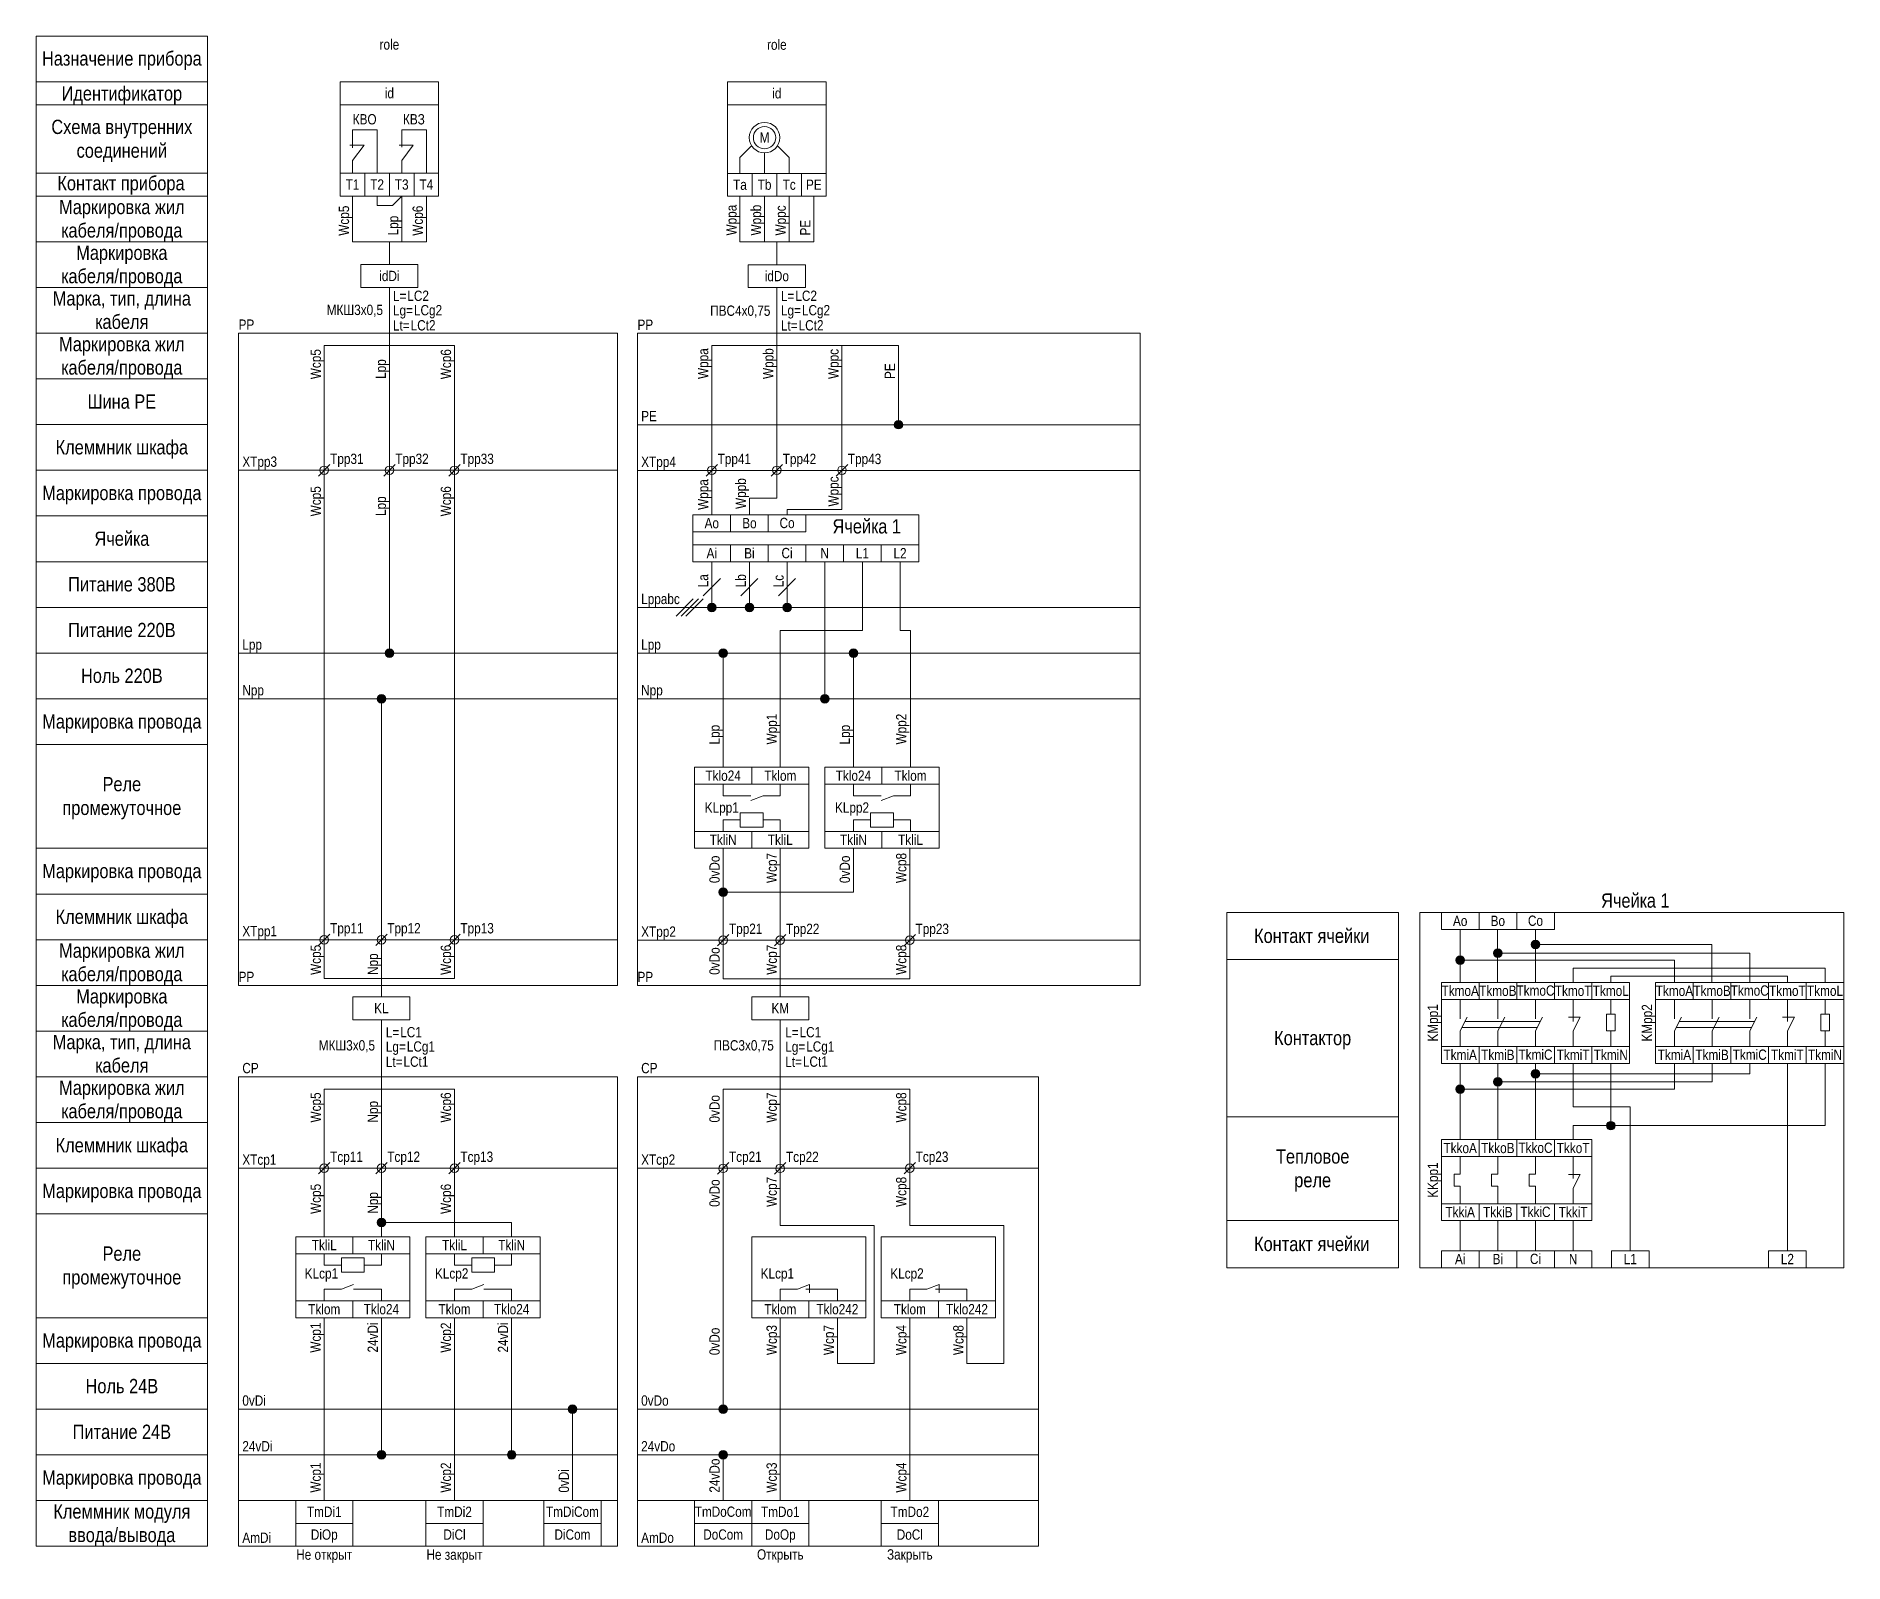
# Model space of a CAD drawing. Header units: millimetres. Extents: x 20 to 336, y -272 to -5.
import ezdxf

# ---------------------------------------------------------------- set-up
doc = ezdxf.new("R2010")
doc.units = ezdxf.units.MM
doc.header["$MEASUREMENT"] = 0
doc.linetypes.add('1_1', pattern=[2000, 1000, -1000])
doc.linetypes.add('4_2_1_2', pattern=[6702.777624, 3527.777672, -1763.888836, 0, -1411.111116])
for name, color, linetype in [('cp_names', 7, 'Continuous'), ('cp_params_di', 7, 'Continuous'), ('cp_params_do', 7, 'Continuous'), ('cp_static_di', 7, 'Continuous'), ('cp_static_do', 7, 'Continuous'), ('id_names', 7, 'Continuous'), ('id_params_di', 7, 'Continuous'), ('id_params_do', 7, 'Continuous'), ('id_static_di', 7, 'Continuous'), ('id_static_do', 7, 'Continuous')]:
    doc.layers.add(name, color=color, linetype=linetype)
doc.styles.add('СГЕНЕРИР_СТИЛЬ_1', font='')
doc.styles.get('СГЕНЕРИР_СТИЛЬ_1').set_extended_font_data('Arial Narrow')

msp = doc.modelspace()

# ---------------------------------------------------------------- texts
at = {"layer": 'cp_names', "color": 7, "linetype": 'Continuous', "lineweight": 15, "char_height": 2.5, "attachment_point": 2, "style": 'СГЕНЕРИР_СТИЛЬ_1'}
for s, insert, line_spacing_factor in [('\\A1;{\\pqc;\\fArial Narrow|b0|i0|c204|p34;Маркировка жил\\P\\pqc;\\fArial Narrow|b0|i0|c204|p34;кабеля/провода}', (35, -187.84), 0.982786), ('\\A1;{\\pqc;\\fArial Narrow|b0|i0|c204|p34;Клеммник модуля\\P\\pqc;\\fArial Narrow|b0|i0|c204|p34;ввода\\fArial Narrow|b0|i0|c204|p34;/вывода}', (35, -262.02), 0.985989)]:
    msp.add_mtext(s, dxfattribs=dict(at, insert=insert, line_spacing_factor=line_spacing_factor))
for s, insert in [('\\A1;{\\pqc;\\fArial Narrow|b0|i0|c204|p34;Клеммник\\fArial Narrow|b0|i0|c204|p34; шкафа}', (35, -197.9)), ('\\A1;{\\pqc;\\fArial Narrow|b0|i0|c204|p34;Ноль 24\\fArial Narrow|b0|i0|c204|p34;В}', (35, -240.07)), ('\\A1;{\\pqc;\\fArial Narrow|b0|i0|c204|p34;Питание 2\\fArial Narrow|b0|i0|c204|p34;4\\fArial Narrow|b0|i0|c204|p34;В}', (35, -248.07)), ('\\A1;{\\pqc;\\fArial Narrow|b0|i0|c204|p34;Маркировка \\fArial Narrow|b0|i0|c204|p34;провода}', (35, -256.08))]:
    msp.add_mtext(s, dxfattribs=dict(at, insert=insert))
at = {"layer": 'cp_params_di', "color": 7, "linetype": 'Continuous', "lineweight": 15, "char_height": 1.8, "style": 'СГЕНЕРИР_СТИЛЬ_1'}
for s, insert, attachment_point in [('\\A1;{\\pql;\\fArial Narrow|b0|i0|c204|p34;CP}', (56.09, -184.75), 1), ('\\A1;{\\pql;\\fArial Narrow|b0|i0|c204|p34;XTcp\\fArial Narrow|b0|i0|c204|p34;1}', (56.09, -200.77), 1), ('\\A1;{\\pql;\\fArial Narrow|b0|i0|c204|p34;Tcp\\fArial Narrow|b0|i0|c204|p34;1\\fArial Narrow|b0|i0|c204|p34;1}', (71.46, -200.27), 1), ('\\A1;{\\pql;\\fArial Narrow|b0|i0|c204|p34;Tcp\\fArial Narrow|b0|i0|c204|p34;1\\fArial Narrow|b0|i0|c204|p34;2}', (81.46, -200.27), 1), ('\\A1;{\\pql;\\fArial Narrow|b0|i0|c204|p34;Tcp\\fArial Narrow|b0|i0|c204|p34;1\\fArial Narrow|b0|i0|c204|p34;3}', (94.26, -200.27), 1), ('\\A1;{\\pql;\\fArial Narrow|b0|i0|c204|p34;0v\\fArial Narrow|b0|i0|c204|p34;Di}', (56.09, -242.95), 1), ('\\A1;{\\pql;\\fArial Narrow|b0|i0|c204|p34;24v\\fArial Narrow|b0|i0|c204|p34;Di}', (56.09, -250.95), 1), ('\\A1;{\\pqc;\\fArial Narrow|b0|i0|c204|p34;Tm\\fArial Narrow|b0|i0|c204|p34;Di\\fArial Narrow|b0|i0|c204|p34;1}', (70.43, -262.43), 2), ('\\A1;{\\pqc;\\fArial Narrow|b0|i0|c204|p34;TmDi2}', (93.23, -262.43), 2), ('\\A1;{\\pqc;\\fArial Narrow|b0|i0|c204|p34;TmDiCom}', (113.87, -262.41), 2), ('\\A1;{\\pql;\\fArial Narrow|b0|i0|c204|p34;Am\\fArial Narrow|b0|i0|c204|p34;Di}', (56.09, -266.96), 1), ('\\A1;{\\pqc;\\fArial Narrow|b0|i0|c204|p34;Di\\fArial Narrow|b0|i0|c204|p34;Op}', (70.43, -266.41), 2), ('\\A1;{\\pqc;\\fArial Narrow|b0|i0|c204|p34;DiCl}', (93.23, -266.41), 2), ('\\A1;{\\pqc;\\fArial Narrow|b0|i0|c204|p34;Di\\fArial Narrow|b0|i0|c204|p34;Com}', (113.87, -266.41), 2)]:
    msp.add_mtext(s, dxfattribs=dict(at, insert=insert, attachment_point=attachment_point))
at = {"layer": 'cp_params_di', "color": 7, "linetype": 'Continuous', "lineweight": 15, "char_height": 1.8, "attachment_point": 1, "rotation": 90, "style": 'СГЕНЕРИР_СТИЛЬ_1'}
for s, insert in [('\\A1;{\\pql;\\fArial Narrow|b0|i0|c204|p34;Wcp\\fArial Narrow|b0|i0|c204|p34;5}', (68.03, -195.18)), ('\\A1;{\\pql;\\fArial Narrow|b0|i0|c204|p34;Npp}', (78.03, -195.18)), ('\\A1;{\\pql;\\fArial Narrow|b0|i0|c204|p34;Wcp\\fArial Narrow|b0|i0|c204|p34;6}', (90.82, -195.18)), ('\\A1;{\\pql;\\fArial Narrow|b0|i0|c204|p34;Wcp\\fArial Narrow|b0|i0|c204|p34;1}', (68.02, -259.97)), ('\\A1;{\\pql;\\fArial Narrow|b0|i0|c204|p34;Wcp\\fArial Narrow|b0|i0|c204|p34;2}', (90.82, -259.97)), ('\\A1;{\\pql;\\fArial Narrow|b0|i0|c204|p34;0v\\fArial Narrow|b0|i0|c204|p34;Di}', (111.46, -259.97))]:
    msp.add_mtext(s, dxfattribs=dict(at, insert=insert))
at = {"layer": 'cp_params_do', "color": 7, "linetype": 'Continuous', "lineweight": 15, "style": 'СГЕНЕРИР_СТИЛЬ_1'}
for s, insert, char_height, attachment_point in [('\\A1;{\\pql;\\fArial Narrow|b0|i0|c204|p34;CP}', (125.9, -184.75), 1.8, 1), ('\\A1;{\\pql;\\fArial Narrow|b0|i0|c204|p34;XTcp\\fArial Narrow|b0|i0|c204|p34;2}', (125.9, -200.77), 1.8, 1), ('\\A1;{\\pql;\\fArial Narrow|b0|i0|c204|p34;Tcp\\fArial Narrow|b0|i0|c204|p34;2\\fArial Narrow|b0|i0|c204|p34;1}', (141.27, -200.27), 1.8, 1), ('\\A1;{\\pql;\\fArial Narrow|b0|i0|c204|p34;Tcp\\fArial Narrow|b0|i0|c204|p34;2\\fArial Narrow|b0|i0|c204|p34;2}', (151.25, -200.29), 1.8, 1), ('\\A1;{\\pql;\\fArial Narrow|b0|i0|c204|p34;Tcp2\\fArial Narrow|b0|i0|c204|p34;3}', (173.95, -200.27), 1.8, 1), ('\\A1;{\\pql;\\fArial Narrow|b0|i0|c204|p34;0v\\fArial Narrow|b0|i0|c204|p34;Do}', (125.9, -242.95), 1.8, 1), ('\\A1;{\\pql;\\fArial Narrow|b0|i0|c204|p34;24v\\fArial Narrow|b0|i0|c204|p34;Do}', (125.9, -250.95), 1.8, 1), ('\\A1;{\\pqc;\\fArial Narrow|b0|i0|c204|p34;Tm\\fArial Narrow|b0|i0|c204|p34;DoCom}', (140.25, -262.41), 1.79, 2), ('\\A1;{\\pqc;\\fArial Narrow|b0|i0|c204|p34;TmDo1}', (150.25, -262.43), 1.8, 2), ('\\A1;{\\pqc;\\fArial Narrow|b0|i0|c204|p34;TmDo2}', (172.93, -262.43), 1.8, 2), ('\\A1;{\\pql;\\fArial Narrow|b0|i0|c204|p34;Am\\fArial Narrow|b0|i0|c204|p34;Do}', (125.9, -266.96), 1.8, 1), ('\\A1;{\\pqc;\\fArial Narrow|b0|i0|c204|p34;DoCom}', (140.25, -266.41), 1.79, 2), ('\\A1;{\\pqc;\\fArial Narrow|b0|i0|c204|p34;Do\\fArial Narrow|b0|i0|c204|p34;Op}', (150.25, -266.41), 1.8, 2), ('\\A1;{\\pqc;\\fArial Narrow|b0|i0|c204|p34;Do\\fArial Narrow|b0|i0|c204|p34;Cl}', (172.93, -266.41), 1.8, 2)]:
    msp.add_mtext(s, dxfattribs=dict(at, insert=insert, char_height=char_height, attachment_point=attachment_point))
at = {"layer": 'cp_params_do', "color": 7, "linetype": 'Continuous', "lineweight": 15, "char_height": 1.8, "attachment_point": 1, "rotation": 90, "style": 'СГЕНЕРИР_СТИЛЬ_1'}
for s, insert in [('\\A1;{\\pql;\\fArial Narrow|b0|i0|c204|p34;0v\\fArial Narrow|b0|i0|c204|p34;Do}', (137.84, -195.18)), ('\\A1;{\\pql;\\fArial Narrow|b0|i0|c204|p34;Wcp\\fArial Narrow|b0|i0|c204|p34;7}', (147.84, -195.2)), ('\\A1;{\\pql;\\fArial Narrow|b0|i0|c204|p34;Wcp\\fArial Narrow|b0|i0|c204|p34;8}', (170.52, -195.18)), ('\\A1;{\\pql;\\fArial Narrow|b0|i0|c204|p34;W\\fArial Narrow|b0|i0|c204|p34;c\\fArial Narrow|b0|i0|c204|p34;p\\fArial Narrow|b0|i0|c204|p34;7}', (147.84, -209.96)), ('\\A1;{\\pql;\\fArial Narrow|b0|i0|c204|p34;W\\fArial Narrow|b0|i0|c204|p34;c\\fArial Narrow|b0|i0|c204|p34;p\\fArial Narrow|b0|i0|c204|p34;8}', (170.52, -209.96)), ('\\A1;{\\pql;\\fArial Narrow|b0|i0|c204|p34;Wcp\\fArial Narrow|b0|i0|c204|p34;3}', (147.84, -235.9)), ('\\A1;{\\pql;\\fArial Narrow|b0|i0|c204|p34;W\\fArial Narrow|b0|i0|c204|p34;c\\fArial Narrow|b0|i0|c204|p34;p\\fArial Narrow|b0|i0|c204|p34;7}', (157.84, -235.9)), ('\\A1;{\\pql;\\fArial Narrow|b0|i0|c204|p34;Wcp\\fArial Narrow|b0|i0|c204|p34;4}', (170.53, -235.9)), ('\\A1;{\\pql;\\fArial Narrow|b0|i0|c204|p34;W\\fArial Narrow|b0|i0|c204|p34;c\\fArial Narrow|b0|i0|c204|p34;p\\fArial Narrow|b0|i0|c204|p34;8}', (180.52, -235.9)), ('\\A1;{\\pql;\\fArial Narrow|b0|i0|c204|p34;24v\\fArial Narrow|b0|i0|c204|p34;Do}', (137.84, -259.97)), ('\\A1;{\\pql;\\fArial Narrow|b0|i0|c204|p34;Wcp\\fArial Narrow|b0|i0|c204|p34;3}', (147.84, -259.97)), ('\\A1;{\\pql;\\fArial Narrow|b0|i0|c204|p34;Wcp\\fArial Narrow|b0|i0|c204|p34;4}', (170.53, -259.97))]:
    msp.add_mtext(s, dxfattribs=dict(at, insert=insert))
at = {"layer": 'cp_static_di', "color": 7, "linetype": 'Continuous', "lineweight": 15, "char_height": 1.8, "attachment_point": 2, "style": 'СГЕНЕРИР_СТИЛЬ_1'}
for s, insert in [('\\A1;{\\pqc;\\fArial Narrow|b0|i0|c204|p34;Не о\\fArial Narrow|b0|i0|c204|p34;ткрыт}', (70.43, -269.92)), ('\\A1;{\\pqc;\\fArial Narrow|b0|i0|c204|p34;Не з\\fArial Narrow|b0|i0|c204|p34;акрыт}', (93.23, -269.92))]:
    msp.add_mtext(s, dxfattribs=dict(at, insert=insert))
at = {"layer": 'cp_static_do', "color": 7, "linetype": 'Continuous', "lineweight": 15, "char_height": 1.8, "attachment_point": 2, "style": 'СГЕНЕРИР_СТИЛЬ_1'}
for s, insert in [('\\A1;{\\pqc;\\fArial Narrow|b0|i0|c204|p34;Открыть}', (150.25, -269.89)), ('\\A1;{\\pqc;\\fArial Narrow|b0|i0|c204|p34;Закрыть}', (172.93, -269.89))]:
    msp.add_mtext(s, dxfattribs=dict(at, insert=insert))
at = {"layer": 'id_names', "color": 7, "linetype": 'Continuous', "lineweight": 15, "char_height": 2.5, "attachment_point": 2, "style": 'СГЕНЕРИР_СТИЛЬ_1'}
for s, insert in [('\\A1;{\\pqc;\\fArial Narrow|b0|i0|c204|p34;Назначение прибора}', (35, -7.66)), ('\\A1;{\\pqc;\\fArial Narrow|b0|i0|c204|p34;Идентификатор}', (35, -13.78)), ('\\A1;{\\pqc;\\fArial Narrow|b0|i0|c204|p34;Контакт прибора}', (34.85, -29.49)), ('\\A1;{\\pqc;\\fArial Narrow|b0|i0|c204|p34;Шина РЕ}', (35, -67.72)), ('\\A1;{\\pqc;\\fArial Narrow|b0|i0|c204|p34;Клеммник\\fArial Narrow|b0|i0|c204|p34; шкафа}', (35, -75.72)), ('\\A1;{\\pqc;\\fArial Narrow|b0|i0|c204|p34;Маркировка \\fArial Narrow|b0|i0|c204|p34;провода}', (35, -83.72)), ('\\A1;{\\pqc;\\fArial Narrow|b0|i0|c204|p34;Ячейка}', (35, -91.72)), ('\\A1;{\\pqc;\\fArial Narrow|b0|i0|c204|p34;Питание 380В}', (35, -99.71)), ('\\A1;{\\pqc;\\fArial Narrow|b0|i0|c204|p34;Питание \\fArial Narrow|b0|i0|c204|p34;220В}', (35, -107.71)), ('\\A1;{\\pqc;\\fArial Narrow|b0|i0|c204|p34;Ноль\\fArial Narrow|b0|i0|c204|p34; 220В}', (35, -115.71)), ('\\A1;{\\pqc;\\fArial Narrow|b0|i0|c204|p34;Маркировка \\fArial Narrow|b0|i0|c204|p34;провода}', (35, -123.72)), ('\\A1;{\\pqc;\\fArial Narrow|b0|i0|c204|p34;Маркировка \\fArial Narrow|b0|i0|c204|p34;провода}', (35, -149.9)), ('\\A1;{\\pqc;\\fArial Narrow|b0|i0|c204|p34;Клеммник\\fArial Narrow|b0|i0|c204|p34; шкафа}', (35, -157.9)), ('\\A1;{\\pqc;\\fArial Narrow|b0|i0|c204|p34;Контакт \\fArial Narrow|b0|i0|c204|p34;ячейки}', (243.28, -161.25)), ('\\A1;{\\pqc;\\fArial Narrow|b0|i0|c204|p34;Контактор}', (243.44, -179.13)), ('\\A1;{\\pqc;\\fArial Narrow|b0|i0|c204|p34;Маркировка \\fArial Narrow|b0|i0|c204|p34;провода}', (35, -205.9)), ('\\A1;{\\pqc;\\fArial Narrow|b0|i0|c204|p34;Контакт \\fArial Narrow|b0|i0|c204|p34;ячейки}', (243.28, -215.19)), ('\\A1;{\\pqc;\\fArial Narrow|b0|i0|c204|p34;Маркировка \\fArial Narrow|b0|i0|c204|p34;провода}', (35, -232.08))]:
    msp.add_mtext(s, dxfattribs=dict(at, insert=insert))
at = {"layer": 'id_names', "color": 7, "linetype": 'Continuous', "lineweight": 15, "insert": (35, -19.63), "char_height": 2.5, "width": 30, "attachment_point": 2, "line_spacing_factor": 0.996473, "style": 'СГЕНЕРИР_СТИЛЬ_1'}
msp.add_mtext('\\A1;{\\pqc;\\fArial Narrow|b0|i0|c204|p34;Схема внутренних соединений}', dxfattribs=at)
at = {"layer": 'id_names', "color": 7, "linetype": 'Continuous', "lineweight": 15, "char_height": 2.5, "attachment_point": 2, "style": 'СГЕНЕРИР_СТИЛЬ_1'}
for s, insert, line_spacing_factor in [('\\A1;{\\pqc;\\fArial Narrow|b0|i0|c204|p34;Маркировка жил\\P\\pqc;\\fArial Narrow|b0|i0|c204|p34;кабеля/провода}', (35, -33.66), 0.982786), ('\\A1;{\\pqc;\\fArial Narrow|b0|i0|c204|p34;Маркировка\\P\\pqc;\\fArial Narrow|b0|i0|c204|p34;кабеля/провода}', (35, -41.66), 0.982786), ('\\A1;{\\pqc;\\fArial Narrow|b0|i0|c204|p34;Марка, тип\\fArial Narrow|b0|i0|c204|p34;, длина\\P\\pqc;\\fArial Narrow|b0|i0|c204|p34;кабеля}', (35, -49.66), 0.98101), ('\\A1;{\\pqc;\\fArial Narrow|b0|i0|c204|p34;Маркировка жил\\P\\pqc;\\fArial Narrow|b0|i0|c204|p34;кабеля/провода}', (35, -57.66), 0.982786), ('\\A1;{\\pqc;\\fArial Narrow|b0|i0|c204|p34;Реле\\P\\pqc;\\fArial Narrow|b0|i0|c204|p34;промежуточное}', (35, -134.69), 0.996607), ('\\A1;{\\pqc;\\fArial Narrow|b0|i0|c204|p34;Маркировка жил\\P\\pqc;\\fArial Narrow|b0|i0|c204|p34;кабеля/провода}', (35, -163.84), 0.982786), ('\\A1;{\\pqc;\\fArial Narrow|b0|i0|c204|p34;Маркировка\\P\\pqc;\\fArial Narrow|b0|i0|c204|p34;кабеля/провода}', (35, -171.84), 0.982786), ('\\A1;{\\pqc;\\fArial Narrow|b0|i0|c204|p34;Марка, тип\\fArial Narrow|b0|i0|c204|p34;, длина\\P\\pqc;\\fArial Narrow|b0|i0|c204|p34;кабеля}', (35, -179.84), 0.98101), ('\\A1;{\\pqc;\\fArial Narrow|b0|i0|c204|p34;Тепловое\\P\\pqc;\\fArial Narrow|b0|i0|c204|p34;реле}', (243.44, -199.87), 0.996475), ('\\A1;{\\pqc;\\fArial Narrow|b0|i0|c204|p34;Реле\\P\\pqc;\\fArial Narrow|b0|i0|c204|p34;промежуточное}', (35, -216.87), 0.996607)]:
    msp.add_mtext(s, dxfattribs=dict(at, insert=insert, line_spacing_factor=line_spacing_factor))
at = {"layer": 'id_params_di', "color": 7, "linetype": 'Continuous', "lineweight": 15, "insert": (81.83, -5.56), "char_height": 1.8, "width": 30, "attachment_point": 2, "style": 'СГЕНЕРИР_СТИЛЬ_1'}
msp.add_mtext('\\A1;{\\pqc;\\fArial Narrow|b0|i0|c204|p34;role}', dxfattribs=at)
at = {"layer": 'id_params_di', "color": 7, "linetype": 'Continuous', "lineweight": 15, "char_height": 1.8, "style": 'СГЕНЕРИР_СТИЛЬ_1'}
for s, insert, attachment_point in [('\\A1;{\\pqc;\\fArial Narrow|b0|i0|c204|p34;id}', (81.83, -14.08), 2), ('\\A1;{\\pqc;\\fArial Narrow|b0|i0|c204|p34;T\\fArial Narrow|b0|i0|c204|p34;1}', (75.37, -30.07), 2), ('\\A1;{\\pqc;\\fArial Narrow|b0|i0|c204|p34;T2}', (79.68, -30.07), 2), ('\\A1;{\\pqc;\\fArial Narrow|b0|i0|c204|p34;T3}', (83.99, -30.07), 2), ('\\A1;{\\pqc;\\fArial Narrow|b0|i0|c204|p34;T4}', (88.3, -30.08), 2), ('\\A1;{\\pqc;\\fArial Narrow|b0|i0|c204|p34;id\\fArial Narrow|b0|i0|c204|p34;Di}', (81.83, -46.08), 2), ('\\A1;{\\pql;\\fArial Narrow|b0|i0|c204|p34;LC\\fArial Narrow|b0|i0|c204|p34;2}', (84.97, -49.55), 1), ('\\A1;{\\pql;\\fArial Narrow|b0|i0|c204|p34;LCg\\fArial Narrow|b0|i0|c204|p34;2}', (86.13, -52.07), 1), ('\\A1;{\\pql;\\fArial Narrow|b0|i0|c204|p34;P\\fArial Narrow|b0|i0|c204|p34;P}', (55.43, -54.6), 1), ('\\A1;{\\pql;\\fArial Narrow|b0|i0|c204|p34;LCt\\fArial Narrow|b0|i0|c204|p34;2}', (85.55, -54.72), 1), ('\\A1;{\\pql;\\fArial Narrow|b0|i0|c204|p34;XTpp\\fArial Narrow|b0|i0|c204|p34;3}', (56.09, -78.59), 1), ('\\A1;{\\pql;\\fArial Narrow|b0|i0|c204|p34;Tpp\\fArial Narrow|b0|i0|c204|p34;3\\fArial Narrow|b0|i0|c204|p34;1}', (71.46, -78.09), 1), ('\\A1;{\\pql;\\fArial Narrow|b0|i0|c204|p34;Tpp\\fArial Narrow|b0|i0|c204|p34;3\\fArial Narrow|b0|i0|c204|p34;2}', (82.86, -78.09), 1), ('\\A1;{\\pql;\\fArial Narrow|b0|i0|c204|p34;Tpp\\fArial Narrow|b0|i0|c204|p34;3\\fArial Narrow|b0|i0|c204|p34;3}', (94.26, -78.09), 1), ('\\A1;{\\pql;\\fArial Narrow|b0|i0|c204|p34;L\\fArial Narrow|b0|i0|c204|p34;p\\fArial Narrow|b0|i0|c204|p34;p}', (56.09, -110.6), 1), ('\\A1;{\\pql;\\fArial Narrow|b0|i0|c204|p34;L\\fArial Narrow|b0|i0|c204|p34;p\\fArial Narrow|b0|i0|c204|p34;p}', (125.9, -110.6), 1), ('\\A1;{\\pql;\\fArial Narrow|b0|i0|c204|p34;N\\fArial Narrow|b0|i0|c204|p34;p\\fArial Narrow|b0|i0|c204|p34;p}', (56.09, -118.6), 1), ('\\A1;{\\pql;\\fArial Narrow|b0|i0|c204|p34;N\\fArial Narrow|b0|i0|c204|p34;p\\fArial Narrow|b0|i0|c204|p34;p}', (125.9, -118.6), 1), ('\\A1;{\\pqc;\\fArial Narrow|b0|i0|c204|p34;Tkl\\fArial Narrow|b0|i0|c204|p34;o24}', (140.25, -133.56), 2), ('\\A1;{\\pqc;\\fArial Narrow|b0|i0|c204|p34;T\\fArial Narrow|b0|i0|c204|p34;klom}', (150.25, -133.56), 2), ('\\A1;{\\pqc;\\fArial Narrow|b0|i0|c204|p34;Tkl\\fArial Narrow|b0|i0|c204|p34;o24}', (163.05, -133.56), 2), ('\\A1;{\\pqc;\\fArial Narrow|b0|i0|c204|p34;T\\fArial Narrow|b0|i0|c204|p34;klom}', (173.05, -133.56), 2), ('\\A1;{\\pqc;\\fArial Narrow|b0|i0|c204|p34;KL\\fArial Narrow|b0|i0|c204|p34;p\\fArial Narrow|b0|i0|c204|p34;p1}', (140.01, -139.14), 2), ('\\A1;{\\pqc;\\fArial Narrow|b0|i0|c204|p34;KL\\fArial Narrow|b0|i0|c204|p34;p\\fArial Narrow|b0|i0|c204|p34;p\\fArial Narrow|b0|i0|c204|p34;2}', (162.81, -139.14), 2), ('\\A1;{\\pqc;\\fArial Narrow|b0|i0|c204|p34;T\\fArial Narrow|b0|i0|c204|p34;kliN}', (140.25, -144.78), 2), ('\\A1;{\\pqc;\\fArial Narrow|b0|i0|c204|p34;TkliL}', (150.25, -144.78), 2), ('\\A1;{\\pqc;\\fArial Narrow|b0|i0|c204|p34;T\\fArial Narrow|b0|i0|c204|p34;kliN}', (163.05, -144.78), 2), ('\\A1;{\\pqc;\\fArial Narrow|b0|i0|c204|p34;TkliL}', (173.05, -144.78), 2), ('\\A1;{\\pql;\\fArial Narrow|b0|i0|c204|p34;XTpp\\fArial Narrow|b0|i0|c204|p34;1}', (56.09, -160.77), 1), ('\\A1;{\\pql;\\fArial Narrow|b0|i0|c204|p34;T\\fArial Narrow|b0|i0|c204|p34;p\\fArial Narrow|b0|i0|c204|p34;p11}', (71.46, -160.27), 1), ('\\A1;{\\pql;\\fArial Narrow|b0|i0|c204|p34;T\\fArial Narrow|b0|i0|c204|p34;p\\fArial Narrow|b0|i0|c204|p34;p12}', (81.46, -160.27), 1), ('\\A1;{\\pql;\\fArial Narrow|b0|i0|c204|p34;T\\fArial Narrow|b0|i0|c204|p34;p\\fArial Narrow|b0|i0|c204|p34;p13}', (94.26, -160.27), 1), ('\\A1;{\\pql;\\fArial Narrow|b0|i0|c204|p34;P\\fArial Narrow|b0|i0|c204|p34;P}', (55.43, -168.78), 1), ('\\A1;{\\pqc;\\fArial Narrow|b0|i0|c204|p34;KL}', (80.43, -174.26), 2), ('\\A1;{\\pql;\\fArial Narrow|b0|i0|c204|p34;LC\\fArial Narrow|b0|i0|c204|p34;1}', (83.73, -178.46), 1), ('\\A1;{\\pql;\\fArial Narrow|b0|i0|c204|p34;LCg\\fArial Narrow|b0|i0|c204|p34;1}', (84.88, -180.97), 1), ('\\A1;{\\pql;\\fArial Narrow|b0|i0|c204|p34;LCt\\fArial Narrow|b0|i0|c204|p34;1}', (84.3, -183.62), 1), ('\\A1;{\\pqc;\\fArial Narrow|b0|i0|c204|p34;TkliL}', (70.43, -215.74), 2), ('\\A1;{\\pqc;\\fArial Narrow|b0|i0|c204|p34;T\\fArial Narrow|b0|i0|c204|p34;kliN}', (80.43, -215.74), 2), ('\\A1;{\\pqc;\\fArial Narrow|b0|i0|c204|p34;TkliL}', (93.23, -215.74), 2), ('\\A1;{\\pqc;\\fArial Narrow|b0|i0|c204|p34;T\\fArial Narrow|b0|i0|c204|p34;kliN}', (103.23, -215.74), 2), ('\\A1;{\\pqc;\\fArial Narrow|b0|i0|c204|p34;KL\\fArial Narrow|b0|i0|c204|p34;c\\fArial Narrow|b0|i0|c204|p34;p1}', (69.93, -220.7), 2), ('\\A1;{\\pqc;\\fArial Narrow|b0|i0|c204|p34;KL\\fArial Narrow|b0|i0|c204|p34;c\\fArial Narrow|b0|i0|c204|p34;p2}', (92.73, -220.7), 2), ('\\A1;{\\pqc;\\fArial Narrow|b0|i0|c204|p34;T\\fArial Narrow|b0|i0|c204|p34;klom}', (70.43, -226.96), 2), ('\\A1;{\\pqc;\\fArial Narrow|b0|i0|c204|p34;Tkl\\fArial Narrow|b0|i0|c204|p34;o24}', (80.43, -226.95), 2), ('\\A1;{\\pqc;\\fArial Narrow|b0|i0|c204|p34;T\\fArial Narrow|b0|i0|c204|p34;klom}', (93.23, -226.96), 2), ('\\A1;{\\pqc;\\fArial Narrow|b0|i0|c204|p34;Tkl\\fArial Narrow|b0|i0|c204|p34;o24}', (103.23, -226.95), 2)]:
    msp.add_mtext(s, dxfattribs=dict(at, insert=insert, attachment_point=attachment_point))
at = {"layer": 'id_params_di', "color": 7, "linetype": 'Continuous', "lineweight": 15, "char_height": 1.8, "attachment_point": 1, "rotation": 90, "style": 'СГЕНЕРИР_СТИЛЬ_1'}
for s, insert in [('\\A1;{\\pql;\\fArial Narrow|b0|i0|c204|p34;W\\fArial Narrow|b0|i0|c204|p34;c\\fArial Narrow|b0|i0|c204|p34;p\\fArial Narrow|b0|i0|c204|p34;5}', (72.97, -39.94)), ('\\A1;{\\pql;\\fArial Narrow|b0|i0|c204|p34;W\\fArial Narrow|b0|i0|c204|p34;c\\fArial Narrow|b0|i0|c204|p34;p\\fArial Narrow|b0|i0|c204|p34;6}', (85.89, -39.94)), ('\\A1;{\\pql;\\fArial Narrow|b0|i0|c204|p34;L\\fArial Narrow|b0|i0|c204|p34;p\\fArial Narrow|b0|i0|c204|p34;p}', (81.59, -39.88)), ('\\A1;{\\pql;\\fArial Narrow|b0|i0|c204|p34;W\\fArial Narrow|b0|i0|c204|p34;c\\fArial Narrow|b0|i0|c204|p34;p\\fArial Narrow|b0|i0|c204|p34;5}', (68.03, -65.06)), ('\\A1;{\\pql;\\fArial Narrow|b0|i0|c204|p34;W\\fArial Narrow|b0|i0|c204|p34;c\\fArial Narrow|b0|i0|c204|p34;p\\fArial Narrow|b0|i0|c204|p34;6}', (90.82, -65.06)), ('\\A1;{\\pql;\\fArial Narrow|b0|i0|c204|p34;Lpp}', (79.43, -65)), ('\\A1;{\\pql;\\fArial Narrow|b0|i0|c204|p34;W\\fArial Narrow|b0|i0|c204|p34;c\\fArial Narrow|b0|i0|c204|p34;p\\fArial Narrow|b0|i0|c204|p34;5}', (68.03, -89.06)), ('\\A1;{\\pql;\\fArial Narrow|b0|i0|c204|p34;W\\fArial Narrow|b0|i0|c204|p34;c\\fArial Narrow|b0|i0|c204|p34;p\\fArial Narrow|b0|i0|c204|p34;6}', (90.82, -89.06)), ('\\A1;{\\pql;\\fArial Narrow|b0|i0|c204|p34;Lpp}', (79.43, -89)), ('\\A1;{\\pql;\\fArial Narrow|b0|i0|c204|p34;Lpp}', (137.84, -129)), ('\\A1;{\\pql;\\fArial Narrow|b0|i0|c204|p34;Lpp}', (160.64, -129)), ('\\A1;{\\pql;\\fArial Narrow|b0|i0|c204|p34;Wcp5}', (68.03, -169.34)), ('\\A1;{\\pql;\\fArial Narrow|b0|i0|c204|p34;Wcp\\fArial Narrow|b0|i0|c204|p34;6}', (90.82, -169.34)), ('\\A1;{\\pql;\\fArial Narrow|b0|i0|c204|p34;Npp}', (78.03, -169.35)), ('\\A1;{\\pql;\\fArial Narrow|b0|i0|c204|p34;W\\fArial Narrow|b0|i0|c204|p34;c\\fArial Narrow|b0|i0|c204|p34;p\\fArial Narrow|b0|i0|c204|p34;5}', (68.03, -211.19)), ('\\A1;{\\pql;\\fArial Narrow|b0|i0|c204|p34;N\\fArial Narrow|b0|i0|c204|p34;p\\fArial Narrow|b0|i0|c204|p34;p}', (78.03, -211.14)), ('\\A1;{\\pql;\\fArial Narrow|b0|i0|c204|p34;W\\fArial Narrow|b0|i0|c204|p34;c\\fArial Narrow|b0|i0|c204|p34;p\\fArial Narrow|b0|i0|c204|p34;6}', (90.82, -211.19)), ('\\A1;{\\pql;\\fArial Narrow|b0|i0|c204|p34;Wcp\\fArial Narrow|b0|i0|c204|p34;1}', (68.02, -235.47)), ('\\A1;{\\pql;\\fArial Narrow|b0|i0|c204|p34;24v\\fArial Narrow|b0|i0|c204|p34;Di}', (78.02, -235.44)), ('\\A1;{\\pql;\\fArial Narrow|b0|i0|c204|p34;Wcp\\fArial Narrow|b0|i0|c204|p34;2}', (90.82, -235.47)), ('\\A1;{\\pql;\\fArial Narrow|b0|i0|c204|p34;24v\\fArial Narrow|b0|i0|c204|p34;Di}', (100.82, -235.44))]:
    msp.add_mtext(s, dxfattribs=dict(at, insert=insert))
at = {"layer": 'id_params_do', "color": 7, "linetype": 'Continuous', "lineweight": 15, "insert": (149.65, -5.59), "char_height": 1.8, "width": 30, "attachment_point": 2, "style": 'СГЕНЕРИР_СТИЛЬ_1'}
msp.add_mtext('\\A1;{\\pqc;\\fArial Narrow|b0|i0|c204|p34;role}', dxfattribs=at)
at = {"layer": 'id_params_do', "color": 7, "linetype": 'Continuous', "lineweight": 15, "char_height": 1.8, "style": 'СГЕНЕРИР_СТИЛЬ_1'}
for s, insert, attachment_point in [('\\A1;{\\pqc;\\fArial Narrow|b0|i0|c204|p34;id}', (149.65, -14.1), 2), ('\\A1;{\\pqc;\\fArial Narrow|b0|i0|c204|p34;T\\fArial Narrow|b0|i0|c204|p34;a}', (143.19, -30.1), 2), ('\\A1;{\\pqc;\\fArial Narrow|b0|i0|c204|p34;Tb}', (147.5, -30.1), 2), ('\\A1;{\\pqc;\\fArial Narrow|b0|i0|c204|p34;Tc}', (151.81, -30.1), 2), ('\\A1;{\\pqc;\\fArial Narrow|b0|i0|c204|p34;id\\fArial Narrow|b0|i0|c204|p34;Do}', (149.65, -46.1), 2), ('\\A1;{\\pql;\\fArial Narrow|b0|i0|c204|p34;LC\\fArial Narrow|b0|i0|c204|p34;2}', (152.89, -49.55), 1), ('\\A1;{\\pql;\\fArial Narrow|b0|i0|c204|p34;LCg\\fArial Narrow|b0|i0|c204|p34;2}', (154.04, -52.07), 1), ('\\A1;{\\pql;\\fArial Narrow|b0|i0|c204|p34;P\\fArial Narrow|b0|i0|c204|p34;P}', (125.25, -54.62), 1), ('\\A1;{\\pql;\\fArial Narrow|b0|i0|c204|p34;LCt\\fArial Narrow|b0|i0|c204|p34;2}', (153.46, -54.72), 1), ('\\A1;{\\pql;\\fArial Narrow|b0|i0|c204|p34;XTpp\\fArial Narrow|b0|i0|c204|p34;4}', (125.9, -78.62), 1), ('\\A1;{\\pql;\\fArial Narrow|b0|i0|c204|p34;Tpp\\fArial Narrow|b0|i0|c204|p34;4\\fArial Narrow|b0|i0|c204|p34;1}', (139.28, -78.11), 1), ('\\A1;{\\pql;\\fArial Narrow|b0|i0|c204|p34;Tpp\\fArial Narrow|b0|i0|c204|p34;4\\fArial Narrow|b0|i0|c204|p34;2}', (150.68, -78.11), 1), ('\\A1;{\\pql;\\fArial Narrow|b0|i0|c204|p34;Tpp\\fArial Narrow|b0|i0|c204|p34;4\\fArial Narrow|b0|i0|c204|p34;3}', (162.08, -78.11), 1), ('\\A1;{\\pql;\\fArial Narrow|b0|i0|c204|p34;Lpp\\fArial Narrow|b0|i0|c204|p34;abc}', (125.9, -102.62), 1), ('\\A1;{\\pql;\\fArial Narrow|b0|i0|c204|p34;XTpp\\fArial Narrow|b0|i0|c204|p34;2}', (125.9, -160.86), 1), ('\\A1;{\\pql;\\fArial Narrow|b0|i0|c204|p34;Tpp\\fArial Narrow|b0|i0|c204|p34;2\\fArial Narrow|b0|i0|c204|p34;1}', (141.27, -160.36), 1), ('\\A1;{\\pql;\\fArial Narrow|b0|i0|c204|p34;Tpp\\fArial Narrow|b0|i0|c204|p34;22}', (151.25, -160.38), 1), ('\\A1;{\\pql;\\fArial Narrow|b0|i0|c204|p34;Tpp\\fArial Narrow|b0|i0|c204|p34;2\\fArial Narrow|b0|i0|c204|p34;3}', (173.93, -160.38), 1), ('\\A1;{\\pql;\\fArial Narrow|b0|i0|c204|p34;P\\fArial Narrow|b0|i0|c204|p34;P}', (125.25, -168.8), 1), ('\\A1;{\\pqc;\\fArial Narrow|b0|i0|c204|p34;Tk\\fArial Narrow|b0|i0|c204|p34;m\\fArial Narrow|b0|i0|c204|p34;oA}', (269.26, -171.22), 2), ('\\A1;{\\pqc;\\fArial Narrow|b0|i0|c204|p34;Tkmo\\fArial Narrow|b0|i0|c204|p34;B}', (275.85, -171.22), 2), ('\\A1;{\\pqc;\\fArial Narrow|b0|i0|c204|p34;Tkmo\\fArial Narrow|b0|i0|c204|p34;C}', (282.44, -171.18), 2), ('\\A1;{\\pqc;\\fArial Narrow|b0|i0|c204|p34;Tkmo\\fArial Narrow|b0|i0|c204|p34;T}', (289.03, -171.22), 2), ('\\A1;{\\pqc;\\fArial Narrow|b0|i0|c204|p34;Tkmo\\fArial Narrow|b0|i0|c204|p34;L}', (295.62, -171.22), 2), ('\\A1;{\\pqc;\\fArial Narrow|b0|i0|c204|p34;Tk\\fArial Narrow|b0|i0|c204|p34;m\\fArial Narrow|b0|i0|c204|p34;oA}', (306.76, -171.22), 2), ('\\A1;{\\pqc;\\fArial Narrow|b0|i0|c204|p34;Tkmo\\fArial Narrow|b0|i0|c204|p34;B}', (313.35, -171.22), 2), ('\\A1;{\\pqc;\\fArial Narrow|b0|i0|c204|p34;Tkmo\\fArial Narrow|b0|i0|c204|p34;C}', (319.94, -171.18), 2), ('\\A1;{\\pqc;\\fArial Narrow|b0|i0|c204|p34;Tkmo\\fArial Narrow|b0|i0|c204|p34;T}', (326.53, -171.22), 2), ('\\A1;{\\pqc;\\fArial Narrow|b0|i0|c204|p34;Tkmo\\fArial Narrow|b0|i0|c204|p34;L}', (333.12, -171.22), 2), ('\\A1;{\\pqc;\\fArial Narrow|b0|i0|c204|p34;KM}', (150.25, -174.28), 2), ('\\A1;{\\pql;\\fArial Narrow|b0|i0|c204|p34;LC\\fArial Narrow|b0|i0|c204|p34;1}', (153.63, -178.46), 1), ('\\A1;{\\pql;\\fArial Narrow|b0|i0|c204|p34;LCg\\fArial Narrow|b0|i0|c204|p34;1}', (154.79, -180.97), 1), ('\\A1;{\\pqc;\\fArial Narrow|b0|i0|c204|p34;Tkm\\fArial Narrow|b0|i0|c204|p34;i\\fArial Narrow|b0|i0|c204|p34;A}', (269.26, -182.43), 2), ('\\A1;{\\pqc;\\fArial Narrow|b0|i0|c204|p34;Tkmi\\fArial Narrow|b0|i0|c204|p34;B}', (275.85, -182.43), 2), ('\\A1;{\\pqc;\\fArial Narrow|b0|i0|c204|p34;Tkmi\\fArial Narrow|b0|i0|c204|p34;C}', (282.44, -182.4), 2), ('\\A1;{\\pqc;\\fArial Narrow|b0|i0|c204|p34;Tkmi\\fArial Narrow|b0|i0|c204|p34;T}', (289.03, -182.43), 2), ('\\A1;{\\pqc;\\fArial Narrow|b0|i0|c204|p34;Tkmi\\fArial Narrow|b0|i0|c204|p34;N}', (295.62, -182.43), 2), ('\\A1;{\\pqc;\\fArial Narrow|b0|i0|c204|p34;Tkm\\fArial Narrow|b0|i0|c204|p34;i\\fArial Narrow|b0|i0|c204|p34;A}', (306.76, -182.43), 2), ('\\A1;{\\pqc;\\fArial Narrow|b0|i0|c204|p34;Tkmi\\fArial Narrow|b0|i0|c204|p34;B}', (313.35, -182.43), 2), ('\\A1;{\\pqc;\\fArial Narrow|b0|i0|c204|p34;Tkmi\\fArial Narrow|b0|i0|c204|p34;C}', (319.94, -182.4), 2), ('\\A1;{\\pqc;\\fArial Narrow|b0|i0|c204|p34;Tkmi\\fArial Narrow|b0|i0|c204|p34;T}', (326.53, -182.43), 2), ('\\A1;{\\pqc;\\fArial Narrow|b0|i0|c204|p34;Tkmi\\fArial Narrow|b0|i0|c204|p34;N}', (333.12, -182.43), 2), ('\\A1;{\\pql;\\fArial Narrow|b0|i0|c204|p34;LCt\\fArial Narrow|b0|i0|c204|p34;1}', (154.21, -183.62), 1), ('\\A1;{\\pqc;\\fArial Narrow|b0|i0|c204|p34;Tk\\fArial Narrow|b0|i0|c204|p34;k\\fArial Narrow|b0|i0|c204|p34;oA}', (269.26, -198.74), 2), ('\\A1;{\\pqc;\\fArial Narrow|b0|i0|c204|p34;Tk\\fArial Narrow|b0|i0|c204|p34;k\\fArial Narrow|b0|i0|c204|p34;oB}', (275.85, -198.74), 2), ('\\A1;{\\pqc;\\fArial Narrow|b0|i0|c204|p34;Tk\\fArial Narrow|b0|i0|c204|p34;k\\fArial Narrow|b0|i0|c204|p34;oC}', (282.44, -198.7), 2), ('\\A1;{\\pqc;\\fArial Narrow|b0|i0|c204|p34;Tk\\fArial Narrow|b0|i0|c204|p34;k\\fArial Narrow|b0|i0|c204|p34;oT}', (289.03, -198.74), 2), ('\\A1;{\\pqc;\\fArial Narrow|b0|i0|c204|p34;Tk\\fArial Narrow|b0|i0|c204|p34;k\\fArial Narrow|b0|i0|c204|p34;iA}', (269.26, -209.95), 2), ('\\A1;{\\pqc;\\fArial Narrow|b0|i0|c204|p34;Tk\\fArial Narrow|b0|i0|c204|p34;k\\fArial Narrow|b0|i0|c204|p34;iB}', (275.85, -209.95), 2), ('\\A1;{\\pqc;\\fArial Narrow|b0|i0|c204|p34;Tk\\fArial Narrow|b0|i0|c204|p34;k\\fArial Narrow|b0|i0|c204|p34;iC}', (282.44, -209.92), 2), ('\\A1;{\\pqc;\\fArial Narrow|b0|i0|c204|p34;Tk\\fArial Narrow|b0|i0|c204|p34;k\\fArial Narrow|b0|i0|c204|p34;iT}', (289.03, -209.95), 2), ('\\A1;{\\pqc;\\fArial Narrow|b0|i0|c204|p34;KL\\fArial Narrow|b0|i0|c204|p34;c\\fArial Narrow|b0|i0|c204|p34;p1}', (149.74, -220.7), 2), ('\\A1;{\\pqc;\\fArial Narrow|b0|i0|c204|p34;KL\\fArial Narrow|b0|i0|c204|p34;c\\fArial Narrow|b0|i0|c204|p34;p2}', (172.43, -220.7), 2), ('\\A1;{\\pqc;\\fArial Narrow|b0|i0|c204|p34;Tklom}', (150.25, -226.96), 2), ('\\A1;{\\pqc;\\fArial Narrow|b0|i0|c204|p34;Tklo242}', (160.25, -226.95), 2), ('\\A1;{\\pqc;\\fArial Narrow|b0|i0|c204|p34;Tklom}', (172.93, -226.96), 2), ('\\A1;{\\pqc;\\fArial Narrow|b0|i0|c204|p34;Tklo242}', (182.93, -226.95), 2)]:
    msp.add_mtext(s, dxfattribs=dict(at, insert=insert, attachment_point=attachment_point))
at = {"layer": 'id_params_do', "color": 7, "linetype": 'Continuous', "lineweight": 15, "char_height": 1.8, "rotation": 90, "style": 'СГЕНЕРИР_СТИЛЬ_1'}
for s, insert, attachment_point in [('\\A1;{\\pql;\\fArial Narrow|b0|i0|c204|p34;W\\fArial Narrow|b0|i0|c204|p34;pp\\fArial Narrow|b0|i0|c204|p34;a}', (140.79, -39.9), 1), ('\\A1;{\\pql;\\fArial Narrow|b0|i0|c204|p34;Wpp\\fArial Narrow|b0|i0|c204|p34;b}', (145.1, -39.9), 1), ('\\A1;{\\pql;\\fArial Narrow|b0|i0|c204|p34;Wpp\\fArial Narrow|b0|i0|c204|p34;c}', (149.41, -39.9), 1), ('\\A1;{\\pql;\\fArial Narrow|b0|i0|c204|p34;Wppa}', (135.85, -65.02), 1), ('\\A1;{\\pql;\\fArial Narrow|b0|i0|c204|p34;Wpp\\fArial Narrow|b0|i0|c204|p34;b}', (147.25, -65.02), 1), ('\\A1;{\\pql;\\fArial Narrow|b0|i0|c204|p34;Wpp\\fArial Narrow|b0|i0|c204|p34;c}', (158.65, -65.02), 1), ('\\A1;{\\pql;\\fArial Narrow|b0|i0|c204|p34;Wppc}', (158.65, -87.35), 1), ('\\A1;{\\pql;\\fArial Narrow|b0|i0|c204|p34;W\\fArial Narrow|b0|i0|c204|p34;p\\fArial Narrow|b0|i0|c204|p34;pa}', (135.85, -87.94), 1), ('\\A1;{\\pql;\\fArial Narrow|b0|i0|c204|p34;W\\fArial Narrow|b0|i0|c204|p34;p\\fArial Narrow|b0|i0|c204|p34;pb}', (142.44, -87.77), 1), ('\\A1;{\\pql;\\fArial Narrow|b0|i0|c204|p34;La}', (135.85, -101.48), 1), ('\\A1;{\\pql;\\fArial Narrow|b0|i0|c204|p34;L\\fArial Narrow|b0|i0|c204|p34;b}', (142.44, -101.48), 1), ('\\A1;{\\pql;\\fArial Narrow|b0|i0|c204|p34;L\\fArial Narrow|b0|i0|c204|p34;c}', (149.03, -101.48), 1), ('\\A1;{\\pql;\\fArial Narrow|b0|i0|c204|p34;W\\fArial Narrow|b0|i0|c204|p34;p\\fArial Narrow|b0|i0|c204|p34;p\\fArial Narrow|b0|i0|c204|p34;1}', (147.84, -129), 1), ('\\A1;{\\pql;\\fArial Narrow|b0|i0|c204|p34;W\\fArial Narrow|b0|i0|c204|p34;p\\fArial Narrow|b0|i0|c204|p34;p\\fArial Narrow|b0|i0|c204|p34;2}', (170.52, -129), 1), ('\\A1;{\\pql;\\fArial Narrow|b0|i0|c204|p34;0v\\fArial Narrow|b0|i0|c204|p34;Do}', (137.84, -153.26), 1), ('\\A1;{\\pql;\\fArial Narrow|b0|i0|c204|p34;Wcp\\fArial Narrow|b0|i0|c204|p34;7}', (147.84, -153.26), 1), ('\\A1;{\\pql;\\fArial Narrow|b0|i0|c204|p34;0v\\fArial Narrow|b0|i0|c204|p34;Do}', (160.64, -153.26), 1), ('\\A1;{\\pql;\\fArial Narrow|b0|i0|c204|p34;Wcp\\fArial Narrow|b0|i0|c204|p34;8}', (170.52, -153.26), 1), ('\\A1;{\\pql;\\fArial Narrow|b0|i0|c204|p34;Wcp\\fArial Narrow|b0|i0|c204|p34;7}', (147.84, -169.32), 1), ('\\A1;{\\pql;\\fArial Narrow|b0|i0|c204|p34;Wcp\\fArial Narrow|b0|i0|c204|p34;8}', (170.52, -169.32), 1), ('\\A1;{\\pql;\\fArial Narrow|b0|i0|c204|p34;0v\\fArial Narrow|b0|i0|c204|p34;Do}', (137.84, -169.32), 1), ('\\A1;{\\pqc;\\fArial Narrow|b0|i0|c204|p34;KMpp\\fArial Narrow|b0|i0|c204|p34;1}', (263.56, -177.74), 2), ('\\A1;{\\pqc;\\fArial Narrow|b0|i0|c204|p34;KMpp\\fArial Narrow|b0|i0|c204|p34;2}', (301.05, -177.74), 2), ('\\A1;{\\pqc;\\fArial Narrow|b0|i0|c204|p34;K\\fArial Narrow|b0|i0|c204|p34;K\\fArial Narrow|b0|i0|c204|p34;pp1}', (263.56, -205.26), 2), ('\\A1;{\\pql;\\fArial Narrow|b0|i0|c204|p34;0v\\fArial Narrow|b0|i0|c204|p34;Do}', (137.84, -209.94), 1), ('\\A1;{\\pql;\\fArial Narrow|b0|i0|c204|p34;0v\\fArial Narrow|b0|i0|c204|p34;Do}', (137.84, -235.9), 1)]:
    msp.add_mtext(s, dxfattribs=dict(at, insert=insert, attachment_point=attachment_point))
at = {"layer": 'id_static_di', "color": 7, "linetype": 'Continuous', "lineweight": 15, "char_height": 1.8, "style": 'СГЕНЕРИР_СТИЛЬ_1'}
for s, insert, attachment_point in [('\\A1;{\\pqc;\\fArial Narrow|b0|i0|c204|p34;КВО}', (77.5, -18.65), 2), ('\\A1;{\\pqc;\\fArial Narrow|b0|i0|c204|p34;КВ\\fArial Narrow|b0|i0|c204|p34;З}', (86.12, -18.65), 2), ('\\A1;{\\pql;\\fArial Narrow|b0|i0|c204|p34;L=}', (82.46, -49.59), 1), ('\\A1;{\\pql;\\fArial Narrow|b0|i0|c204|p34;Lg=}', (82.46, -52.1), 1), ('\\A1;{\\pql;\\fArial Narrow|b0|i0|c204|p34;Lt=}', (82.46, -54.75), 1), ('\\A1;{\\pql;\\fArial Narrow|b0|i0|c204|p34;L=}', (81.21, -178.49), 1), ('\\A1;{\\pql;\\fArial Narrow|b0|i0|c204|p34;Lg=}', (81.21, -181), 1), ('\\A1;{\\pql;\\fArial Narrow|b0|i0|c204|p34;Lt=}', (81.21, -183.66), 1)]:
    msp.add_mtext(s, dxfattribs=dict(at, insert=insert, attachment_point=attachment_point))
at = {"layer": 'id_static_di', "color": 7, "linetype": 'Continuous', "lineweight": 40, "char_height": 1.8, "attachment_point": 1, "style": 'СГЕНЕРИР_СТИЛЬ_1'}
for s, insert in [('\\A1;{\\pql;\\fArial Narrow|b0|i0|c204|p34;МКШ3х0,5}', (70.86, -52.02)), ('\\A1;{\\pql;\\fArial Narrow|b0|i0|c204|p34;МКШ\\fArial Narrow|b0|i0|c204|p34;3х0,5}', (69.46, -180.77))]:
    msp.add_mtext(s, dxfattribs=dict(at, insert=insert))
at = {"layer": 'id_static_do', "color": 7, "linetype": 'Continuous', "lineweight": 15, "style": 'СГЕНЕРИР_СТИЛЬ_1'}
for s, insert, char_height, attachment_point in [('\\A1;{\\pqc;\\fArial Narrow|b0|i0|c204|p34;M}', (147.5, -21.85), 1.8, 2), ('\\A1;{\\pqc;\\fArial Narrow|b0|i0|c204|p34;PE}', (156.12, -30.1), 1.8, 2), ('\\A1;{\\pql;\\fArial Narrow|b0|i0|c204|p34;L=}', (150.37, -49.59), 1.8, 1), ('\\A1;{\\pql;\\fArial Narrow|b0|i0|c204|p34;Lg=}', (150.37, -52.1), 1.8, 1), ('\\A1;{\\pql;\\fArial Narrow|b0|i0|c204|p34;Lt=}', (150.37, -54.75), 1.8, 1), ('\\A1;{\\pql;\\fArial Narrow|b0|i0|c204|p34;PE}', (125.9, -70.62), 1.8, 1), ('\\A1;{\\pqc;\\fArial Narrow|b0|i0|c204|p34;A\\fArial Narrow|b0|i0|c204|p34;o}', (138.26, -89.35), 1.8, 2), ('\\A1;{\\pqc;\\fArial Narrow|b0|i0|c204|p34;B\\fArial Narrow|b0|i0|c204|p34;o}', (144.85, -89.35), 1.8, 2), ('\\A1;{\\pqc;\\fArial Narrow|b0|i0|c204|p34;C\\fArial Narrow|b0|i0|c204|p34;o}', (151.44, -89.32), 1.8, 2), ('\\A1;{\\pqc;\\fArial Narrow|b0|i0|c204|p34;Ячейка 1}', (165.39, -89.56), 2.5, 2), ('\\A1;{\\pqc;\\fArial Narrow|b0|i0|c204|p34;A\\fArial Narrow|b0|i0|c204|p34;i}', (138.26, -94.62), 1.8, 2), ('\\A1;{\\pqc;\\fArial Narrow|b0|i0|c204|p34;B\\fArial Narrow|b0|i0|c204|p34;i}', (144.85, -94.62), 1.8, 2), ('\\A1;{\\pqc;\\fArial Narrow|b0|i0|c204|p34;C\\fArial Narrow|b0|i0|c204|p34;i}', (151.44, -94.59), 1.8, 2), ('\\A1;{\\pqc;\\fArial Narrow|b0|i0|c204|p34;N}', (158.03, -94.62), 1.8, 2), ('\\A1;{\\pqc;\\fArial Narrow|b0|i0|c204|p34;L1}', (164.62, -94.61), 1.8, 2), ('\\A1;{\\pqc;\\fArial Narrow|b0|i0|c204|p34;L\\fArial Narrow|b0|i0|c204|p34;2}', (171.21, -94.61), 1.8, 2), ('\\A1;{\\pqc;\\fArial Narrow|b0|i0|c204|p34;Ячейка 1}', (299.92, -155.07), 2.5, 2), ('\\A1;{\\pqc;\\fArial Narrow|b0|i0|c204|p34;A\\fArial Narrow|b0|i0|c204|p34;o}', (269.26, -158.98), 1.8, 2), ('\\A1;{\\pqc;\\fArial Narrow|b0|i0|c204|p34;B\\fArial Narrow|b0|i0|c204|p34;o}', (275.85, -158.98), 1.8, 2), ('\\A1;{\\pqc;\\fArial Narrow|b0|i0|c204|p34;C\\fArial Narrow|b0|i0|c204|p34;o}', (282.44, -158.95), 1.8, 2), ('\\A1;{\\pql;\\fArial Narrow|b0|i0|c204|p34;L=}', (151.12, -178.49), 1.8, 1), ('\\A1;{\\pql;\\fArial Narrow|b0|i0|c204|p34;Lg=}', (151.12, -181), 1.8, 1), ('\\A1;{\\pql;\\fArial Narrow|b0|i0|c204|p34;Lt=}', (151.12, -183.66), 1.8, 1), ('\\A1;{\\pqc;\\fArial Narrow|b0|i0|c204|p34;Ai}', (269.26, -218.18), 1.8, 2), ('\\A1;{\\pqc;\\fArial Narrow|b0|i0|c204|p34;Bi}', (275.85, -218.18), 1.8, 2), ('\\A1;{\\pqc;\\fArial Narrow|b0|i0|c204|p34;Ci}', (282.44, -218.15), 1.8, 2), ('\\A1;{\\pqc;\\fArial Narrow|b0|i0|c204|p34;N}', (289.03, -218.18), 1.8, 2), ('\\A1;{\\pqc;\\fArial Narrow|b0|i0|c204|p34;L1}', (299.03, -218.18), 1.8, 2), ('\\A1;{\\pqc;\\fArial Narrow|b0|i0|c204|p34;L\\fArial Narrow|b0|i0|c204|p34;2}', (326.53, -218.18), 1.8, 2)]:
    msp.add_mtext(s, dxfattribs=dict(at, insert=insert, char_height=char_height, attachment_point=attachment_point))
at = {"layer": 'id_static_do', "color": 7, "linetype": 'Continuous', "lineweight": 15, "char_height": 1.8, "attachment_point": 1, "rotation": 90, "style": 'СГЕНЕРИР_СТИЛЬ_1'}
for insert in [(153.72, -39.9), (168.53, -65.02)]:
    msp.add_mtext('\\A1;{\\pql;\\fArial Narrow|b0|i0|c204|p34;PE}', dxfattribs=dict(at, insert=insert))
at = {"layer": 'id_static_do', "color": 7, "linetype": 'Continuous', "lineweight": 40, "char_height": 1.8, "attachment_point": 1, "style": 'СГЕНЕРИР_СТИЛЬ_1'}
for s, insert in [('\\A1;{\\pql;\\fArial Narrow|b0|i0|c204|p34;ПВС\\fArial Narrow|b0|i0|c204|p34;4\\fArial Narrow|b0|i0|c204|p34;х0,75}', (137.98, -52.16)), ('\\A1;{\\pql;\\fArial Narrow|b0|i0|c204|p34;ПВС\\fArial Narrow|b0|i0|c204|p34;3х0,\\fArial Narrow|b0|i0|c204|p34;7\\fArial Narrow|b0|i0|c204|p34;5}', (138.57, -180.77))]:
    msp.add_mtext(s, dxfattribs=dict(at, insert=insert))

# ---------------------------------------------------------------- hatches: boundary and pattern name
at = {"layer": 'cp_static_di', "linetype": 'Continuous', "lineweight": 0, "true_color": 0x000000}
for points in [[(113.12, -245.36), (113.18, -245.64), (113.34, -245.89), (113.58, -246.05), (113.87, -246.11), (114.16, -246.05), (114.4, -245.89), (114.56, -245.64), (114.62, -245.36), (114.56, -245.07), (114.4, -244.83), (114.16, -244.66), (113.87, -244.61), (113.58, -244.66), (113.34, -244.83), (113.18, -245.07)], [(79.68, -253.36), (79.74, -253.64), (79.9, -253.89), (80.15, -254.05), (80.43, -254.11), (80.72, -254.05), (80.96, -253.89), (81.13, -253.64), (81.18, -253.36), (81.13, -253.07), (80.96, -252.83), (80.72, -252.66), (80.43, -252.61), (80.15, -252.66), (79.9, -252.83), (79.74, -253.07)]]:
    msp.add_hatch(color=18, dxfattribs=at).paths.add_polyline_path(points)
at = {"layer": 'cp_static_do', "linetype": 'Continuous', "lineweight": 0, "true_color": 0x000000}
for points in [[(139.5, -245.36), (139.55, -245.64), (139.72, -245.89), (139.96, -246.05), (140.25, -246.11), (140.53, -246.05), (140.78, -245.89), (140.94, -245.64), (141, -245.36), (140.94, -245.07), (140.78, -244.83), (140.53, -244.66), (140.25, -244.61), (139.96, -244.66), (139.72, -244.83), (139.55, -245.07)], [(139.5, -253.36), (139.55, -253.64), (139.72, -253.89), (139.96, -254.05), (140.25, -254.11), (140.53, -254.05), (140.78, -253.89), (140.94, -253.64), (141, -253.36), (140.94, -253.07), (140.78, -252.83), (140.53, -252.66), (140.25, -252.61), (139.96, -252.66), (139.72, -252.83), (139.55, -253.07)]]:
    msp.add_hatch(color=18, dxfattribs=at).paths.add_polyline_path(points)
at = {"layer": 'id_static_di', "linetype": 'Continuous', "lineweight": 0, "true_color": 0x000000}
for points in [[(81.08, -113), (81.14, -113.29), (81.3, -113.53), (81.55, -113.69), (81.83, -113.75), (82.12, -113.69), (82.36, -113.53), (82.53, -113.29), (82.58, -113), (82.53, -112.71), (82.36, -112.47), (82.12, -112.31), (81.83, -112.25), (81.55, -112.31), (81.3, -112.47), (81.14, -112.71)], [(79.68, -121), (79.74, -121.29), (79.9, -121.53), (80.15, -121.69), (80.43, -121.75), (80.72, -121.69), (80.96, -121.53), (81.13, -121.29), (81.18, -121), (81.13, -120.71), (80.96, -120.47), (80.72, -120.31), (80.43, -120.25), (80.15, -120.31), (79.9, -120.47), (79.74, -120.71)], [(79.68, -212.69), (79.74, -212.97), (79.9, -213.22), (80.15, -213.38), (80.43, -213.44), (80.72, -213.38), (80.96, -213.22), (81.13, -212.97), (81.18, -212.69), (81.13, -212.4), (80.96, -212.16), (80.72, -211.99), (80.43, -211.94), (80.15, -211.99), (79.9, -212.16), (79.74, -212.4)], [(102.48, -253.36), (102.54, -253.64), (102.7, -253.89), (102.95, -254.05), (103.23, -254.11), (103.52, -254.05), (103.76, -253.89), (103.93, -253.64), (103.98, -253.36), (103.93, -253.07), (103.76, -252.83), (103.52, -252.66), (103.23, -252.61), (102.95, -252.66), (102.7, -252.83), (102.54, -253.07)]]:
    msp.add_hatch(color=18, dxfattribs=at).paths.add_polyline_path(points)
at = {"layer": 'id_static_do', "linetype": 'Continuous', "lineweight": 0, "true_color": 0x000000}
for points in [[(170.18, -73.02), (170.23, -73.31), (170.4, -73.55), (170.64, -73.72), (170.93, -73.77), (171.21, -73.72), (171.46, -73.55), (171.62, -73.31), (171.68, -73.02), (171.62, -72.74), (171.46, -72.49), (171.21, -72.33), (170.93, -72.27), (170.64, -72.33), (170.4, -72.49), (170.23, -72.74)], [(137.51, -105.02), (137.56, -105.31), (137.72, -105.55), (137.97, -105.72), (138.26, -105.77), (138.54, -105.72), (138.79, -105.55), (138.95, -105.31), (139.01, -105.02), (138.95, -104.74), (138.79, -104.49), (138.54, -104.33), (138.26, -104.27), (137.97, -104.33), (137.72, -104.49), (137.56, -104.74)], [(144.1, -105.02), (144.15, -105.31), (144.31, -105.55), (144.56, -105.72), (144.85, -105.77), (145.13, -105.72), (145.38, -105.55), (145.54, -105.31), (145.6, -105.02), (145.54, -104.74), (145.38, -104.49), (145.13, -104.33), (144.85, -104.27), (144.56, -104.33), (144.31, -104.49), (144.15, -104.74)], [(150.69, -105.02), (150.74, -105.31), (150.91, -105.55), (151.15, -105.72), (151.44, -105.77), (151.72, -105.72), (151.97, -105.55), (152.13, -105.31), (152.19, -105.02), (152.13, -104.74), (151.97, -104.49), (151.72, -104.33), (151.44, -104.27), (151.15, -104.33), (150.91, -104.49), (150.74, -104.74)], [(139.5, -113), (139.55, -113.29), (139.72, -113.53), (139.96, -113.69), (140.25, -113.75), (140.53, -113.69), (140.78, -113.53), (140.94, -113.29), (141, -113), (140.94, -112.71), (140.78, -112.47), (140.53, -112.31), (140.25, -112.25), (139.96, -112.31), (139.72, -112.47), (139.55, -112.71)], [(162.3, -113), (162.35, -113.29), (162.52, -113.53), (162.76, -113.69), (163.05, -113.75), (163.33, -113.69), (163.58, -113.53), (163.74, -113.29), (163.8, -113), (163.74, -112.71), (163.58, -112.47), (163.33, -112.31), (163.05, -112.25), (162.76, -112.31), (162.52, -112.47), (162.35, -112.71)], [(157.28, -121), (157.33, -121.29), (157.5, -121.53), (157.74, -121.69), (158.03, -121.75), (158.31, -121.69), (158.56, -121.53), (158.72, -121.29), (158.78, -121), (158.72, -120.71), (158.56, -120.47), (158.31, -120.31), (158.03, -120.25), (157.74, -120.31), (157.5, -120.47), (157.33, -120.71)], [(139.5, -154.85), (139.55, -155.14), (139.72, -155.38), (139.96, -155.54), (140.25, -155.6), (140.53, -155.54), (140.78, -155.38), (140.94, -155.14), (141, -154.85), (140.94, -154.56), (140.78, -154.32), (140.53, -154.16), (140.25, -154.1), (139.96, -154.16), (139.72, -154.32), (139.55, -154.56)], [(281.69, -164), (281.75, -164.28), (281.91, -164.53), (282.16, -164.69), (282.44, -164.75), (282.73, -164.69), (282.97, -164.53), (283.14, -164.28), (283.19, -164), (283.14, -163.71), (282.97, -163.47), (282.73, -163.3), (282.44, -163.25), (282.16, -163.3), (281.91, -163.47), (281.75, -163.71)], [(268.51, -166.77), (268.57, -167.06), (268.73, -167.3), (268.98, -167.47), (269.26, -167.52), (269.55, -167.47), (269.79, -167.3), (269.96, -167.06), (270.01, -166.77), (269.96, -166.49), (269.79, -166.24), (269.55, -166.08), (269.26, -166.02), (268.98, -166.08), (268.73, -166.24), (268.57, -166.49)], [(275.1, -165.52), (275.16, -165.8), (275.32, -166.05), (275.57, -166.21), (275.85, -166.27), (276.14, -166.21), (276.38, -166.05), (276.55, -165.8), (276.6, -165.52), (276.55, -165.23), (276.38, -164.98), (276.14, -164.82), (275.85, -164.77), (275.57, -164.82), (275.32, -164.98), (275.16, -165.23)], [(281.69, -186.65), (281.75, -186.94), (281.91, -187.18), (282.16, -187.34), (282.44, -187.4), (282.73, -187.34), (282.97, -187.18), (283.14, -186.94), (283.19, -186.65), (283.14, -186.36), (282.97, -186.12), (282.73, -185.96), (282.44, -185.9), (282.16, -185.96), (281.91, -186.12), (281.75, -186.36)], [(268.51, -189.33), (268.57, -189.61), (268.73, -189.86), (268.98, -190.02), (269.26, -190.08), (269.55, -190.02), (269.79, -189.86), (269.96, -189.61), (270.01, -189.33), (269.96, -189.04), (269.79, -188.8), (269.55, -188.63), (269.26, -188.58), (268.98, -188.63), (268.73, -188.8), (268.57, -189.04)], [(275.1, -188.07), (275.16, -188.36), (275.32, -188.6), (275.57, -188.76), (275.85, -188.82), (276.14, -188.76), (276.38, -188.6), (276.55, -188.36), (276.6, -188.07), (276.55, -187.78), (276.38, -187.54), (276.14, -187.38), (275.85, -187.32), (275.57, -187.38), (275.32, -187.54), (275.16, -187.78)], [(294.87, -195.73), (294.93, -196.02), (295.09, -196.26), (295.34, -196.42), (295.62, -196.48), (295.91, -196.42), (296.15, -196.26), (296.32, -196.02), (296.37, -195.73), (296.32, -195.44), (296.15, -195.2), (295.91, -195.04), (295.62, -194.98), (295.34, -195.04), (295.09, -195.2), (294.93, -195.44)]]:
    msp.add_hatch(color=18, dxfattribs=at).paths.add_polyline_path(points)

# ---------------------------------------------------------------- linework, layer by layer
at = {"layer": 'cp_names', "color": 7, "linetype": 'Continuous', "lineweight": 15, "ltscale": 100}
for points in [[(20, -195.18), (50, -195.18), (50, -187.18), (20, -187.18)], [(20, -203.18), (50, -203.18), (50, -195.18), (20, -195.18)], [(20, -245.36), (50, -245.36), (50, -237.36), (20, -237.36)], [(20, -253.36), (50, -253.36), (50, -245.36), (20, -245.36)], [(20, -261.36), (50, -261.36), (50, -253.36), (20, -253.36)], [(20, -269.36), (50, -269.36), (50, -261.36), (20, -261.36)]]:
    msp.add_lwpolyline(points, close=True, dxfattribs=at)
at = {"layer": 'cp_static_di', "color": 7, "linetype": '1_1', "lineweight": 15, "ltscale": 100}
for p, q in [((121.75, -187.18), (55.43, -187.18)), ((55.43, -187.18), (55.43, -269.36)), ((121.75, -187.18), (121.75, -269.36))]:
    msp.add_line(p, q, dxfattribs=at)
at = {"layer": 'cp_static_di', "color": 7, "linetype": 'Continuous', "lineweight": 15, "ltscale": 100}
for p, q in [((70.43, -203.18), (70.43, -189.32)), ((70.43, -189.32), (93.23, -189.32)), ((70.43, -189.32), (70.43, -203.18)), ((80.43, -189.32), (80.43, -203.18)), ((93.23, -203.18), (93.23, -189.32)), ((69.43, -204.18), (71.43, -202.18)), ((79.43, -204.18), (81.43, -202.18)), ((92.23, -204.18), (94.23, -202.18)), ((70.43, -215.22), (70.43, -203.18)), ((80.43, -215.18), (80.43, -203.14)), ((93.23, -215.22), (93.23, -203.18)), ((70.43, -229.36), (70.43, -261.36)), ((80.43, -229.36), (80.43, -252.61)), ((93.23, -229.36), (93.23, -261.36)), ((55.43, -245.36), (121.75, -245.36)), ((113.87, -246.11), (113.87, -261.36)), ((55.43, -253.36), (121.75, -253.36)), ((55.43, -261.36), (121.75, -261.36)), ((55.43, -269.36), (121.75, -269.36))]:
    msp.add_line(p, q, dxfattribs=at)
at = {"layer": 'cp_static_di', "color": 7, "linetype": '4_2_1_2', "lineweight": 15, "ltscale": 100}
msp.add_line((55.43, -203.18), (121.75, -203.18), dxfattribs=at)
at = {"layer": 'cp_static_di', "color": 7, "linetype": 'Continuous', "lineweight": 15, "ltscale": 100}
for points in [[(65.43, -261.36), (75.43, -261.36), (75.43, -265.36), (65.43, -265.36)], [(88.23, -261.36), (98.23, -261.36), (98.23, -265.36), (88.23, -265.36)], [(108.87, -261.36), (118.87, -261.36), (118.87, -265.36), (108.87, -265.36)], [(65.43, -265.36), (75.43, -265.36), (75.43, -269.36), (65.43, -269.36)], [(88.23, -265.36), (98.23, -265.36), (98.23, -269.36), (88.23, -269.36)], [(108.87, -265.36), (118.87, -265.36), (118.87, -269.36), (108.87, -269.36)]]:
    msp.add_lwpolyline(points, close=True, dxfattribs=at)
for centre in [(70.43, -203.18), (80.43, -203.18), (93.23, -203.18), (113.87, -245.36), (80.43, -253.36)]:
    msp.add_circle(centre, 0.75, dxfattribs=at)
at = {"layer": 'cp_static_do', "color": 7, "linetype": '1_1', "lineweight": 15, "ltscale": 100}
for p, q in [((195.44, -187.18), (125.25, -187.18)), ((125.25, -187.18), (125.25, -269.36)), ((195.44, -187.18), (195.44, -269.36))]:
    msp.add_line(p, q, dxfattribs=at)
at = {"layer": 'cp_static_do', "color": 7, "linetype": 'Continuous', "lineweight": 15, "ltscale": 100}
for p, q in [((140.25, -189.32), (140.25, -203.18)), ((140.25, -189.35), (172.93, -189.35)), ((150.25, -189.35), (150.25, -203.2)), ((172.93, -203.18), (172.93, -189.35)), ((139.25, -204.2), (141.25, -202.2)), ((149.25, -204.2), (151.25, -202.2)), ((171.93, -204.18), (173.93, -202.18)), ((140.25, -244.61), (140.25, -203.2)), ((150.25, -229.36), (150.25, -261.36)), ((172.93, -229.36), (172.93, -261.36)), ((125.25, -245.36), (195.44, -245.36)), ((125.25, -253.36), (195.44, -253.36)), ((140.25, -254.11), (140.25, -261.36)), ((125.25, -261.36), (195.44, -261.36)), ((125.25, -269.36), (195.44, -269.36))]:
    msp.add_line(p, q, dxfattribs=at)
at = {"layer": 'cp_static_do', "color": 7, "linetype": '4_2_1_2', "lineweight": 15, "ltscale": 100}
msp.add_line((125.25, -203.18), (195.44, -203.18), dxfattribs=at)
at = {"layer": 'cp_static_do', "color": 7, "linetype": 'Continuous', "lineweight": 15, "ltscale": 100}
for points in [[(135.25, -261.36), (145.25, -261.36), (145.25, -265.36), (135.25, -265.36)], [(145.25, -261.36), (155.25, -261.36), (155.25, -265.36), (145.25, -265.36)], [(167.93, -261.36), (177.93, -261.36), (177.93, -265.36), (167.93, -265.36)], [(135.25, -265.36), (145.25, -265.36), (145.25, -269.36), (135.25, -269.36)], [(145.25, -265.36), (155.25, -265.36), (155.25, -269.36), (145.25, -269.36)], [(167.93, -265.36), (177.93, -265.36), (177.93, -269.36), (167.93, -269.36)]]:
    msp.add_lwpolyline(points, close=True, dxfattribs=at)
for centre in [(140.25, -203.2), (150.25, -203.2), (172.93, -203.18), (140.25, -245.36), (140.25, -253.36)]:
    msp.add_circle(centre, 0.75, dxfattribs=at)
at = {"layer": 'id_names', "color": 7, "linetype": 'Continuous', "lineweight": 15, "ltscale": 100}
for points in [[(20, -13), (50, -13), (50, -5), (20, -5)], [(20, -17), (50, -17), (50, -13), (20, -13)], [(20, -29), (50, -29), (50, -17), (20, -17)], [(20, -33), (50, -33), (50, -29), (20, -29)], [(20, -41), (50, -41), (50, -33), (20, -33)], [(20, -49), (50, -49), (50, -41), (20, -41)], [(20, -57), (50, -57), (50, -49), (20, -49)], [(20, -65), (50, -65), (50, -57), (20, -57)], [(20, -73), (50, -73), (50, -65), (20, -65)], [(20, -81), (50, -81), (50, -73), (20, -73)], [(20, -89), (50, -89), (50, -81), (20, -81)], [(20, -97), (50, -97), (50, -89), (20, -89)], [(20, -105), (50, -105), (50, -97), (20, -97)], [(20, -113), (50, -113), (50, -105), (20, -105)], [(20, -121), (50, -121), (50, -113), (20, -113)], [(20, -129), (50, -129), (50, -121), (20, -121)], [(20, -147.18), (50, -147.18), (50, -129), (20, -129)], [(20, -155.18), (50, -155.18), (50, -147.18), (20, -147.18)], [(20, -163.18), (50, -163.18), (50, -155.18), (20, -155.18)], [(228.44, -166.65), (258.44, -166.65), (258.44, -158.42), (228.44, -158.42)], [(20, -171.18), (50, -171.18), (50, -163.18), (20, -163.18)], [(228.44, -194.17), (258.44, -194.17), (258.44, -166.65), (228.44, -166.65)], [(20, -179.18), (50, -179.18), (50, -171.18), (20, -171.18)], [(20, -187.18), (50, -187.18), (50, -179.18), (20, -179.18)], [(228.44, -212.35), (258.44, -212.35), (258.44, -194.17), (228.44, -194.17)], [(20, -211.18), (50, -211.18), (50, -203.18), (20, -203.18)], [(20, -229.36), (50, -229.36), (50, -211.18), (20, -211.18)], [(228.44, -220.59), (258.44, -220.59), (258.44, -212.35), (228.44, -212.35)], [(20, -237.36), (50, -237.36), (50, -229.36), (20, -229.36)]]:
    msp.add_lwpolyline(points, close=True, dxfattribs=at)
at = {"layer": 'id_static_di', "color": 7, "linetype": '1_1', "lineweight": 15, "ltscale": 100}
for p, q in [((73.21, -17), (73.21, -29)), ((90.45, -29), (90.45, -17)), ((55.43, -171.18), (55.43, -57)), ((121.75, -57), (55.43, -57)), ((121.75, -171.18), (121.75, -57)), ((121.75, -171.18), (55.43, -171.18))]:
    msp.add_line(p, q, dxfattribs=at)
at = {"layer": 'id_static_di', "color": 7, "linetype": 'Continuous', "lineweight": 15, "ltscale": 100}
for p, q in [((79.68, -21.38), (75.37, -21.38)), ((75.37, -21.38), (75.37, -24.53)), ((79.68, -29), (79.68, -21.38)), ((88.3, -21.38), (83.99, -21.38)), ((83.99, -21.38), (83.99, -24.45)), ((88.3, -29), (88.3, -21.38)), ((77.39, -24.07), (74.92, -24.07)), ((77.39, -24.07), (75.37, -26.74)), ((86.01, -24.07), (83.54, -24.07)), ((86.01, -24.07), (83.99, -26.74)), ((75.37, -26.74), (75.37, -29)), ((83.99, -26.74), (83.99, -29)), ((75.37, -41), (75.37, -33)), ((79.68, -34.63), (79.68, -33)), ((82.36, -34.63), (79.68, -34.63)), ((83.99, -33), (82.36, -34.63)), ((83.99, -41), (83.99, -33)), ((88.3, -41), (88.3, -33)), ((75.37, -41), (88.3, -41)), ((81.83, -45), (81.83, -41)), ((81.83, -59.14), (81.83, -49)), ((70.43, -59.14), (70.43, -81)), ((70.43, -59.14), (93.23, -59.14)), ((81.83, -59.14), (81.83, -81)), ((93.23, -59.14), (93.23, -81)), ((69.43, -82), (71.43, -80)), ((70.43, -163.18), (70.43, -81)), ((80.83, -82), (82.83, -80)), ((81.83, -81), (81.83, -112.25)), ((92.23, -82), (94.23, -80)), ((93.23, -163.18), (93.23, -81)), ((55.43, -113), (121.75, -113)), ((125.25, -113), (213.22, -113)), ((55.43, -121), (121.75, -121)), ((80.43, -121.75), (80.43, -163.18)), ((125.25, -121), (213.22, -121)), ((69.43, -164.18), (71.43, -162.18)), ((70.43, -163.18), (70.43, -169.98)), ((70.43, -169.98), (70.43, -163.99)), ((79.43, -164.18), (81.43, -162.18)), ((80.43, -163.18), (80.43, -169.98)), ((92.23, -164.18), (94.23, -162.18)), ((93.23, -169.98), (93.23, -163.18)), ((70.43, -169.98), (93.23, -169.98)), ((80.43, -173.18), (80.43, -169.98)), ((80.43, -177.18), (80.43, -189.32)), ((103.23, -212.69), (81.18, -212.69)), ((103.23, -215.18), (103.23, -212.69)), ((103.23, -229.36), (103.23, -252.61))]:
    msp.add_line(p, q, dxfattribs=at)
at = {"layer": 'id_static_di', "color": 7, "linetype": '4_2_1_2', "lineweight": 15, "ltscale": 100}
for p, q in [((55.43, -81), (121.75, -81)), ((55.43, -163.18), (121.75, -163.18))]:
    msp.add_line(p, q, dxfattribs=at)
at = {"layer": 'id_static_di', "color": 7, "linetype": 'Continuous', "lineweight": 15, "ltscale": 100}
for points in [[(73.21, -17), (90.45, -17), (90.45, -13), (73.21, -13)], [(73.21, -33), (77.52, -33), (77.52, -29), (73.21, -29)], [(77.52, -33), (81.83, -33), (81.83, -29), (77.52, -29)], [(81.83, -33), (86.14, -33), (86.14, -29), (81.83, -29)], [(86.14, -33), (90.45, -33), (90.45, -29), (86.14, -29)], [(76.83, -49), (86.83, -49), (86.83, -45), (76.83, -45)], [(155.25, -133), (135.25, -133), (135.25, -147.18), (155.25, -147.18)], [(145.25, -133), (135.25, -133), (135.25, -135.96), (145.25, -135.96)], [(155.25, -133), (145.25, -133), (145.25, -135.96), (155.25, -135.96)], [(178.05, -133), (158.05, -133), (158.05, -147.18), (178.05, -147.18)], [(168.05, -133), (158.05, -133), (158.05, -135.96), (168.05, -135.96)], [(178.05, -133), (168.05, -133), (168.05, -135.96), (178.05, -135.96)], [(143.24, -143.46), (143.24, -140.96), (147.24, -140.96), (147.24, -143.46)], [(166.04, -143.46), (166.04, -140.96), (170.04, -140.96), (170.04, -143.46)], [(145.25, -144.21), (135.25, -144.21), (135.25, -147.18), (145.25, -147.18)], [(155.25, -144.21), (145.25, -144.21), (145.25, -147.18), (155.25, -147.18)], [(168.05, -144.21), (158.05, -144.21), (158.05, -147.18), (168.05, -147.18)], [(178.05, -144.21), (168.05, -144.21), (168.05, -147.18), (178.05, -147.18)], [(75.43, -177.18), (85.43, -177.18), (85.43, -173.18), (75.43, -173.18)], [(65.43, -229.36), (85.43, -229.36), (85.43, -215.18), (65.43, -215.18)], [(65.43, -218.14), (75.43, -218.14), (75.43, -215.18), (65.43, -215.18)], [(75.43, -218.14), (85.43, -218.14), (85.43, -215.18), (75.43, -215.18)], [(88.23, -229.36), (108.23, -229.36), (108.23, -215.18), (88.23, -215.18)], [(88.23, -218.14), (98.23, -218.14), (98.23, -215.18), (88.23, -215.18)], [(98.23, -218.14), (108.23, -218.14), (108.23, -215.18), (98.23, -215.18)], [(77.44, -218.89), (77.44, -221.39), (73.44, -221.39), (73.44, -218.89)], [(100.24, -218.89), (100.24, -221.39), (96.24, -221.39), (96.24, -218.89)], [(65.43, -229.36), (75.43, -229.36), (75.43, -226.39), (65.43, -226.39)], [(75.43, -229.36), (85.43, -229.36), (85.43, -226.39), (75.43, -226.39)], [(88.23, -229.36), (98.23, -229.36), (98.23, -226.39), (88.23, -226.39)], [(98.23, -229.36), (108.23, -229.36), (108.23, -226.39), (98.23, -226.39)]]:
    msp.add_lwpolyline(points, close=True, dxfattribs=at)
for points in [[(140.25, -135.96), (140.25, -138), (143.24, -138)], [(150.24, -135.96), (150.24, -138), (147.24, -138)], [(163.05, -135.96), (163.05, -138), (166.04, -138)], [(173.04, -135.96), (173.04, -138), (170.04, -138)], [(143.24, -138), (145.11, -138)], [(147.24, -138), (145.11, -138.83)], [(166.04, -138), (167.91, -138)], [(170.04, -138), (167.91, -138.83)], [(140.25, -144.21), (140.25, -142.21), (143.24, -142.21)], [(150.24, -144.21), (150.24, -142.21), (147.24, -142.21)], [(163.05, -144.21), (163.05, -142.21), (166.04, -142.21)], [(173.04, -144.21), (173.04, -142.21), (170.04, -142.21)], [(70.44, -218.14), (70.44, -220.14), (73.44, -220.14)], [(80.43, -218.14), (80.43, -220.14), (77.44, -220.14)], [(93.24, -218.14), (93.24, -220.14), (96.24, -220.14)], [(103.23, -218.14), (103.23, -220.14), (100.24, -220.14)], [(70.44, -226.39), (70.44, -224.36), (73.44, -224.36)], [(73.44, -224.36), (75.57, -223.53)], [(77.44, -224.36), (75.57, -224.36)], [(80.43, -226.39), (80.43, -224.36), (77.44, -224.36)], [(93.24, -226.39), (93.24, -224.36), (96.24, -224.36)], [(96.24, -224.36), (98.37, -223.53)], [(100.24, -224.36), (98.37, -224.36)], [(103.23, -226.39), (103.23, -224.36), (100.24, -224.36)]]:
    msp.add_lwpolyline(points, dxfattribs=at)
for centre in [(70.43, -81), (81.83, -81), (93.23, -81), (81.83, -113), (80.43, -121), (70.43, -163.18), (80.43, -163.18), (93.23, -163.18), (80.43, -212.69), (103.23, -253.36)]:
    msp.add_circle(centre, 0.75, dxfattribs=at)
at = {"layer": 'id_static_do', "color": 7, "linetype": '1_1', "lineweight": 15, "ltscale": 100}
for p, q in [((141.04, -17.02), (141.04, -29.02)), ((158.27, -29.02), (158.27, -17.02)), ((213.22, -57.02), (125.25, -57.02)), ((125.25, -171.2), (125.25, -57.02)), ((213.22, -171.2), (213.22, -57.02)), ((213.22, -171.2), (125.25, -171.2)), ((269.57, -178.56), (282.75, -178.56)), ((270.12, -177.49), (283.3, -177.49)), ((307.06, -178.56), (320.24, -178.56)), ((307.62, -177.49), (320.8, -177.49))]:
    msp.add_line(p, q, dxfattribs=at)
at = {"layer": 'id_static_do', "color": 7, "linetype": 'Continuous', "lineweight": 15, "ltscale": 100}
for p, q in [((145.23, -24.18), (143.19, -26.22)), ((149.77, -24.18), (151.81, -26.22)), ((143.19, -26.22), (143.19, -29.02)), ((147.5, -25.45), (147.5, -29.02)), ((151.81, -26.22), (151.81, -29.02)), ((143.19, -41.02), (143.19, -33.02)), ((147.5, -41.02), (147.5, -33.02)), ((151.81, -41.02), (151.81, -33.02)), ((156.12, -41.02), (156.12, -33.02)), ((143.19, -41.02), (156.12, -41.02)), ((149.65, -45.02), (149.65, -41.02)), ((149.65, -59.17), (149.65, -49.02)), ((138.26, -81.02), (138.26, -59.17)), ((138.26, -59.17), (170.93, -59.17)), ((149.65, -81.02), (149.65, -59.17)), ((161.05, -81.02), (161.05, -59.17)), ((170.93, -72.27), (170.93, -59.17)), ((125.25, -73.02), (213.22, -73.02)), ((137.26, -82), (139.26, -80)), ((138.26, -88.79), (138.26, -81.02)), ((148.65, -82), (150.65, -80)), ((149.65, -85.87), (149.65, -81.02)), ((160.05, -82), (162.05, -80)), ((161.05, -87.88), (161.05, -81.02)), ((144.85, -88.79), (144.85, -85.87)), ((144.85, -85.87), (149.65, -85.87)), ((151.44, -88.79), (151.44, -87.88)), ((151.44, -87.88), (161.05, -87.88)), ((141.55, -91.75), (134.96, -91.75)), ((141.55, -91.75), (141.55, -88.79)), ((148.14, -91.75), (141.55, -91.75)), ((148.14, -91.75), (148.14, -88.79)), ((154.73, -91.75), (148.14, -91.75)), ((154.73, -88.79), (154.73, -91.75)), ((141.55, -94.06), (134.96, -94.06)), ((148.14, -94.06), (141.55, -94.06)), ((141.55, -97.02), (141.55, -94.06)), ((154.73, -94.06), (148.14, -94.06)), ((148.14, -97.02), (148.14, -94.06)), ((154.73, -97.02), (154.73, -94.06)), ((161.32, -94.06), (154.73, -94.06)), ((161.32, -97.02), (161.32, -94.06)), ((167.91, -94.06), (161.32, -94.06)), ((167.91, -97.02), (167.91, -94.06)), ((174.5, -94.06), (167.91, -94.06)), ((138.26, -104.27), (138.26, -97.02)), ((144.85, -104.27), (144.85, -97.02)), ((151.44, -104.27), (151.44, -97.02)), ((158.03, -120.25), (158.03, -97.02)), ((164.62, -97.02), (164.62, -109.02)), ((171.21, -97.02), (171.21, -109.02)), ((136.75, -102.98), (139.76, -99.97)), ((143.34, -102.98), (146.35, -99.97)), ((149.93, -102.98), (152.94, -99.97)), ((132, -106.53), (135.01, -103.52)), ((132.9, -106.53), (135.91, -103.52)), ((133.72, -106.53), (136.73, -103.52)), ((125.25, -105.02), (213.22, -105.02)), ((150.25, -133), (150.25, -109.02)), ((150.25, -109.02), (164.62, -109.02)), ((171.21, -109.02), (173.05, -109.02)), ((173.05, -133), (173.05, -109.02)), ((140.25, -133), (140.25, -113.75)), ((163.05, -133), (163.05, -113.75)), ((140.25, -163.27), (140.25, -147.18)), ((150.25, -163.27), (150.25, -147.18)), ((163.05, -154.85), (163.05, -147.18)), ((172.93, -163.27), (172.93, -147.18)), ((141, -154.85), (163.05, -154.85)), ((139.25, -164.27), (141.25, -162.27)), ((140.25, -170.01), (140.25, -163.27)), ((149.25, -164.27), (151.25, -162.27)), ((150.25, -170.01), (150.25, -163.27)), ((171.93, -164.27), (173.93, -162.27)), ((172.93, -170.01), (172.93, -163.27)), ((269.26, -170.65), (269.26, -161.38)), ((275.82, -170.65), (275.82, -161.38)), ((282.44, -170.65), (282.44, -161.38)), ((283.19, -164), (313.32, -164)), ((313.32, -170.65), (313.32, -164)), ((270.01, -166.77), (306.76, -166.77)), ((276.6, -165.52), (319.94, -165.52)), ((306.76, -170.65), (306.76, -166.77)), ((319.94, -170.65), (319.94, -165.52)), ((140.25, -170.01), (150.25, -170.01)), ((172.93, -170.01), (150.25, -170.01)), ((150.25, -173.2), (150.25, -170.01)), ((265.97, -170.65), (298.92, -170.65)), ((265.97, -184.83), (265.97, -170.65)), ((289.03, -170.65), (289.03, -168.15)), ((289.03, -168.15), (333.12, -168.15)), ((298.92, -170.65), (298.92, -184.83)), ((303.46, -170.65), (336.41, -170.65)), ((303.46, -184.83), (303.46, -170.65)), ((333.12, -168.15), (333.12, -170.65)), ((336.41, -170.65), (336.41, -184.83)), ((269.26, -179.15), (270.51, -176.75)), ((275.85, -179.15), (277.1, -176.75)), ((282.44, -179.15), (283.69, -176.75)), ((290.28, -176.75), (288.2, -176.75)), ((289.03, -179.15), (290.28, -176.75)), ((306.76, -179.15), (308.01, -176.75)), ((313.35, -179.15), (314.6, -176.75)), ((319.94, -179.15), (321.19, -176.75)), ((327.78, -176.75), (325.7, -176.75)), ((326.53, -179.15), (327.78, -176.75)), ((150.25, -189.35), (150.25, -177.2)), ((150.25, -181.35), (150.25, -189.35)), ((298.92, -184.83), (265.97, -184.83)), ((269.26, -198.17), (269.26, -184.83)), ((275.85, -198.17), (275.85, -184.83)), ((282.44, -198.17), (282.44, -184.83)), ((283.19, -186.65), (319.94, -186.65)), ((289.03, -192.41), (289.03, -184.83)), ((295.62, -184.83), (295.62, -194.98)), ((336.41, -184.83), (303.46, -184.83)), ((306.76, -189.33), (306.76, -184.83)), ((313.35, -188.07), (313.35, -184.83)), ((319.94, -186.65), (319.94, -184.83)), ((326.53, -184.83), (326.53, -217.62)), ((333.12, -195.73), (333.12, -184.83)), ((270.01, -189.33), (306.76, -189.33)), ((276.6, -188.07), (313.35, -188.07)), ((299.03, -192.41), (289.03, -192.41)), ((299.03, -192.41), (299.03, -217.62)), ((289.03, -198.17), (289.03, -195.73)), ((289.03, -195.73), (333.12, -195.73)), ((265.97, -198.17), (292.33, -198.17)), ((265.97, -212.35), (265.97, -198.17)), ((292.33, -198.17), (292.33, -212.35)), ((150.25, -203.2), (150.25, -213.23)), ((172.93, -203.18), (172.93, -213.23)), ((268.18, -206.32), (268.18, -204.2)), ((268.18, -204.2), (269.26, -204.2)), ((274.77, -206.32), (274.77, -204.2)), ((274.77, -204.2), (275.85, -204.2)), ((281.36, -206.32), (281.36, -204.2)), ((281.36, -204.2), (282.44, -204.2)), ((290.28, -204.27), (288.2, -204.27)), ((289.03, -206.67), (290.28, -204.27)), ((269.26, -206.32), (268.18, -206.32)), ((275.85, -206.32), (274.77, -206.32)), ((282.44, -206.32), (281.36, -206.32)), ((150.25, -213.23), (166.68, -213.23)), ((166.68, -237.36), (166.68, -213.23)), ((172.93, -213.23), (189.36, -213.23)), ((189.36, -237.36), (189.36, -213.23)), ((292.33, -212.35), (265.97, -212.35)), ((269.26, -217.62), (269.26, -212.35)), ((275.85, -217.62), (275.85, -212.35)), ((282.44, -217.62), (282.44, -212.35)), ((289.03, -217.62), (289.03, -212.35)), ((155.39, -223.53), (155.39, -225.02)), ((178.07, -223.53), (178.07, -225.02)), ((160.25, -229.36), (160.25, -237.36)), ((182.93, -229.36), (182.93, -237.36)), ((160.25, -237.36), (166.68, -237.36)), ((182.93, -237.36), (189.36, -237.36))]:
    msp.add_line(p, q, dxfattribs=at)
at = {"layer": 'id_static_do', "color": 7, "linetype": '4_2_1_2', "lineweight": 15, "ltscale": 100}
for p, q in [((125.25, -81.02), (213.22, -81.02)), ((125.25, -163.27), (213.22, -163.27))]:
    msp.add_line(p, q, dxfattribs=at)
at = {"layer": 'id_static_do', "color": 7, "linetype": 'Continuous', "lineweight": 15, "ltscale": 100}
for points in [[(141.04, -17.02), (158.27, -17.02), (158.27, -13.02), (141.04, -13.02)], [(141.04, -33.02), (145.35, -33.02), (145.35, -29.02), (141.04, -29.02)], [(145.35, -33.02), (149.65, -33.02), (149.65, -29.02), (145.35, -29.02)], [(149.65, -33.02), (153.96, -33.02), (153.96, -29.02), (149.65, -29.02)], [(153.96, -33.02), (158.27, -33.02), (158.27, -29.02), (153.96, -29.02)], [(144.65, -49.02), (154.65, -49.02), (154.65, -45.02), (144.65, -45.02)], [(265.97, -161.38), (272.56, -161.38), (272.56, -158.42), (265.97, -158.42)], [(272.56, -161.38), (279.15, -161.38), (279.15, -158.42), (272.56, -158.42)], [(279.15, -161.38), (285.74, -161.38), (285.74, -158.42), (279.15, -158.42)], [(265.97, -173.62), (272.56, -173.62), (272.56, -170.65), (265.97, -170.65)], [(272.56, -173.62), (279.15, -173.62), (279.15, -170.65), (272.56, -170.65)], [(279.15, -173.62), (285.74, -173.62), (285.74, -170.65), (279.15, -170.65)], [(285.74, -173.62), (292.33, -173.62), (292.33, -170.65), (285.74, -170.65)], [(292.33, -173.62), (298.92, -173.62), (298.92, -170.65), (292.33, -170.65)], [(303.46, -173.62), (310.05, -173.62), (310.05, -170.65), (303.46, -170.65)], [(310.05, -173.62), (316.64, -173.62), (316.64, -170.65), (310.05, -170.65)], [(316.64, -173.62), (323.23, -173.62), (323.23, -170.65), (316.64, -170.65)], [(323.23, -173.62), (329.82, -173.62), (329.82, -170.65), (323.23, -170.65)], [(329.82, -173.62), (336.41, -173.62), (336.41, -170.65), (329.82, -170.65)], [(145.25, -177.2), (155.25, -177.2), (155.25, -173.2), (145.25, -173.2)], [(294.86, -179.15), (296.38, -179.15), (296.38, -176.22), (294.86, -176.22)], [(332.36, -179.15), (333.88, -179.15), (333.88, -176.22), (332.36, -176.22)], [(265.97, -184.83), (272.56, -184.83), (272.56, -181.87), (265.97, -181.87)], [(272.56, -184.83), (279.15, -184.83), (279.15, -181.87), (272.56, -181.87)], [(279.15, -184.83), (285.74, -184.83), (285.74, -181.87), (279.15, -181.87)], [(285.74, -184.83), (292.33, -184.83), (292.33, -181.87), (285.74, -181.87)], [(292.33, -184.83), (298.92, -184.83), (298.92, -181.87), (292.33, -181.87)], [(303.46, -184.83), (310.05, -184.83), (310.05, -181.87), (303.46, -181.87)], [(310.05, -184.83), (316.64, -184.83), (316.64, -181.87), (310.05, -181.87)], [(316.64, -184.83), (323.23, -184.83), (323.23, -181.87), (316.64, -181.87)], [(323.23, -184.83), (329.82, -184.83), (329.82, -181.87), (323.23, -181.87)], [(329.82, -184.83), (336.41, -184.83), (336.41, -181.87), (329.82, -181.87)], [(265.97, -201.14), (272.56, -201.14), (272.56, -198.17), (265.97, -198.17)], [(272.56, -201.14), (279.15, -201.14), (279.15, -198.17), (272.56, -198.17)], [(279.15, -201.14), (285.74, -201.14), (285.74, -198.17), (279.15, -198.17)], [(285.74, -201.14), (292.33, -201.14), (292.33, -198.17), (285.74, -198.17)], [(265.97, -212.35), (272.56, -212.35), (272.56, -209.39), (265.97, -209.39)], [(272.56, -212.35), (279.15, -212.35), (279.15, -209.39), (272.56, -209.39)], [(279.15, -212.35), (285.74, -212.35), (285.74, -209.39), (279.15, -209.39)], [(285.74, -212.35), (292.33, -212.35), (292.33, -209.39), (285.74, -209.39)], [(145.25, -229.36), (165.25, -229.36), (165.25, -215.18), (145.25, -215.18)], [(167.93, -229.36), (187.93, -229.36), (187.93, -215.18), (167.93, -215.18)], [(265.97, -220.59), (272.56, -220.59), (272.56, -217.62), (265.97, -217.62)], [(272.56, -220.59), (279.15, -220.59), (279.15, -217.62), (272.56, -217.62)], [(279.15, -220.59), (285.74, -220.59), (285.74, -217.62), (279.15, -217.62)], [(285.74, -220.59), (292.33, -220.59), (292.33, -217.62), (285.74, -217.62)], [(295.74, -220.59), (302.33, -220.59), (302.33, -217.62), (295.74, -217.62)], [(323.23, -220.59), (329.82, -220.59), (329.82, -217.62), (323.23, -217.62)], [(145.25, -229.36), (155.25, -229.36), (155.25, -226.39), (145.25, -226.39)], [(155.25, -229.36), (165.25, -229.36), (165.25, -226.39), (155.25, -226.39)], [(167.93, -229.36), (177.93, -229.36), (177.93, -226.39), (167.93, -226.39)], [(177.93, -229.36), (187.93, -229.36), (187.93, -226.39), (177.93, -226.39)]]:
    msp.add_lwpolyline(points, close=True, dxfattribs=at)
at = {"layer": 'id_static_do', "color": 7, "linetype": '1_1', "lineweight": 15, "ltscale": 100}
for points in [[(134.96, -88.79), (174.5, -88.79), (174.5, -97.02), (134.96, -97.02)], [(262.22, -158.42), (336.41, -158.42), (336.41, -220.59), (262.22, -220.59)]]:
    msp.add_lwpolyline(points, close=True, dxfattribs=at)
at = {"layer": 'id_static_do', "color": 7, "linetype": 'Continuous', "lineweight": 15, "ltscale": 100}
for points in [[(326.53, -170.65), (326.53, -169.58), (295.62, -169.58), (295.62, -170.65)], [(269.26, -177.03), (269.26, -173.62)], [(275.85, -177.03), (275.85, -173.62)], [(282.44, -177.03), (282.44, -173.62)], [(289.03, -177.48), (289.03, -173.62)], [(295.62, -176.22), (295.62, -173.62)], [(306.76, -177.03), (306.76, -173.62)], [(313.35, -177.03), (313.35, -173.62)], [(319.94, -177.03), (319.94, -173.62)], [(326.53, -177.48), (326.53, -173.62)], [(333.12, -176.22), (333.12, -173.62)], [(269.26, -181.87), (269.26, -179.15)], [(275.85, -181.87), (275.85, -179.15)], [(282.44, -181.87), (282.44, -179.15)], [(289.03, -181.87), (289.03, -179.15)], [(295.62, -181.87), (295.62, -179.15)], [(306.76, -181.87), (306.76, -179.15)], [(313.35, -181.87), (313.35, -179.15)], [(319.94, -181.87), (319.94, -179.15)], [(326.53, -181.87), (326.53, -179.15)], [(333.12, -181.87), (333.12, -179.15)], [(269.26, -204.2), (269.26, -201.14)], [(275.85, -204.2), (275.85, -201.14)], [(282.44, -204.2), (282.44, -201.14)], [(289.03, -205), (289.03, -201.14)], [(269.26, -209.39), (269.26, -206.32)], [(275.85, -209.39), (275.85, -206.32)], [(282.44, -209.39), (282.44, -206.32)], [(289.03, -209.39), (289.03, -206.67)], [(150.25, -226.39), (150.25, -224.36), (153.25, -224.36)], [(153.25, -224.36), (155.39, -223.53)], [(157.25, -224.36), (154.74, -224.36)], [(160.25, -226.39), (160.25, -224.36), (157.25, -224.36)], [(172.93, -226.39), (172.93, -224.36), (175.93, -224.36)], [(175.93, -224.36), (178.07, -223.53)], [(182.93, -226.39), (182.93, -224.36), (177.43, -224.36)]]:
    msp.add_lwpolyline(points, dxfattribs=at)
for centre, radius in [((147.5, -22.77), 2.67), ((147.5, -22.77), 1.96), ((170.93, -73.02), 0.75), ((138.26, -81), 0.75), ((149.65, -81), 0.75), ((161.05, -81), 0.75), ((138.26, -105.02), 0.75), ((144.85, -105.02), 0.75), ((151.44, -105.02), 0.75), ((140.25, -113), 0.75), ((163.05, -113), 0.75), ((158.03, -121), 0.75), ((140.25, -154.85), 0.75), ((140.25, -163.27), 0.75), ((150.25, -163.27), 0.75), ((172.93, -163.27), 0.75), ((282.44, -164), 0.75), ((269.26, -166.77), 0.75), ((275.85, -165.52), 0.75), ((282.44, -186.65), 0.75), ((269.26, -189.33), 0.75), ((275.85, -188.07), 0.75), ((295.62, -195.73), 0.75)]:
    msp.add_circle(centre, radius, dxfattribs=at)

msp.set_redraw_order([(e.dxf.handle, doc.entitydb.next_handle()) for e in msp.query("TEXT MTEXT ATTDEF DIMENSION ARC_DIMENSION")])  # texts and dimensions are drawn at this point

doc.saveas('drawing.dxf')
